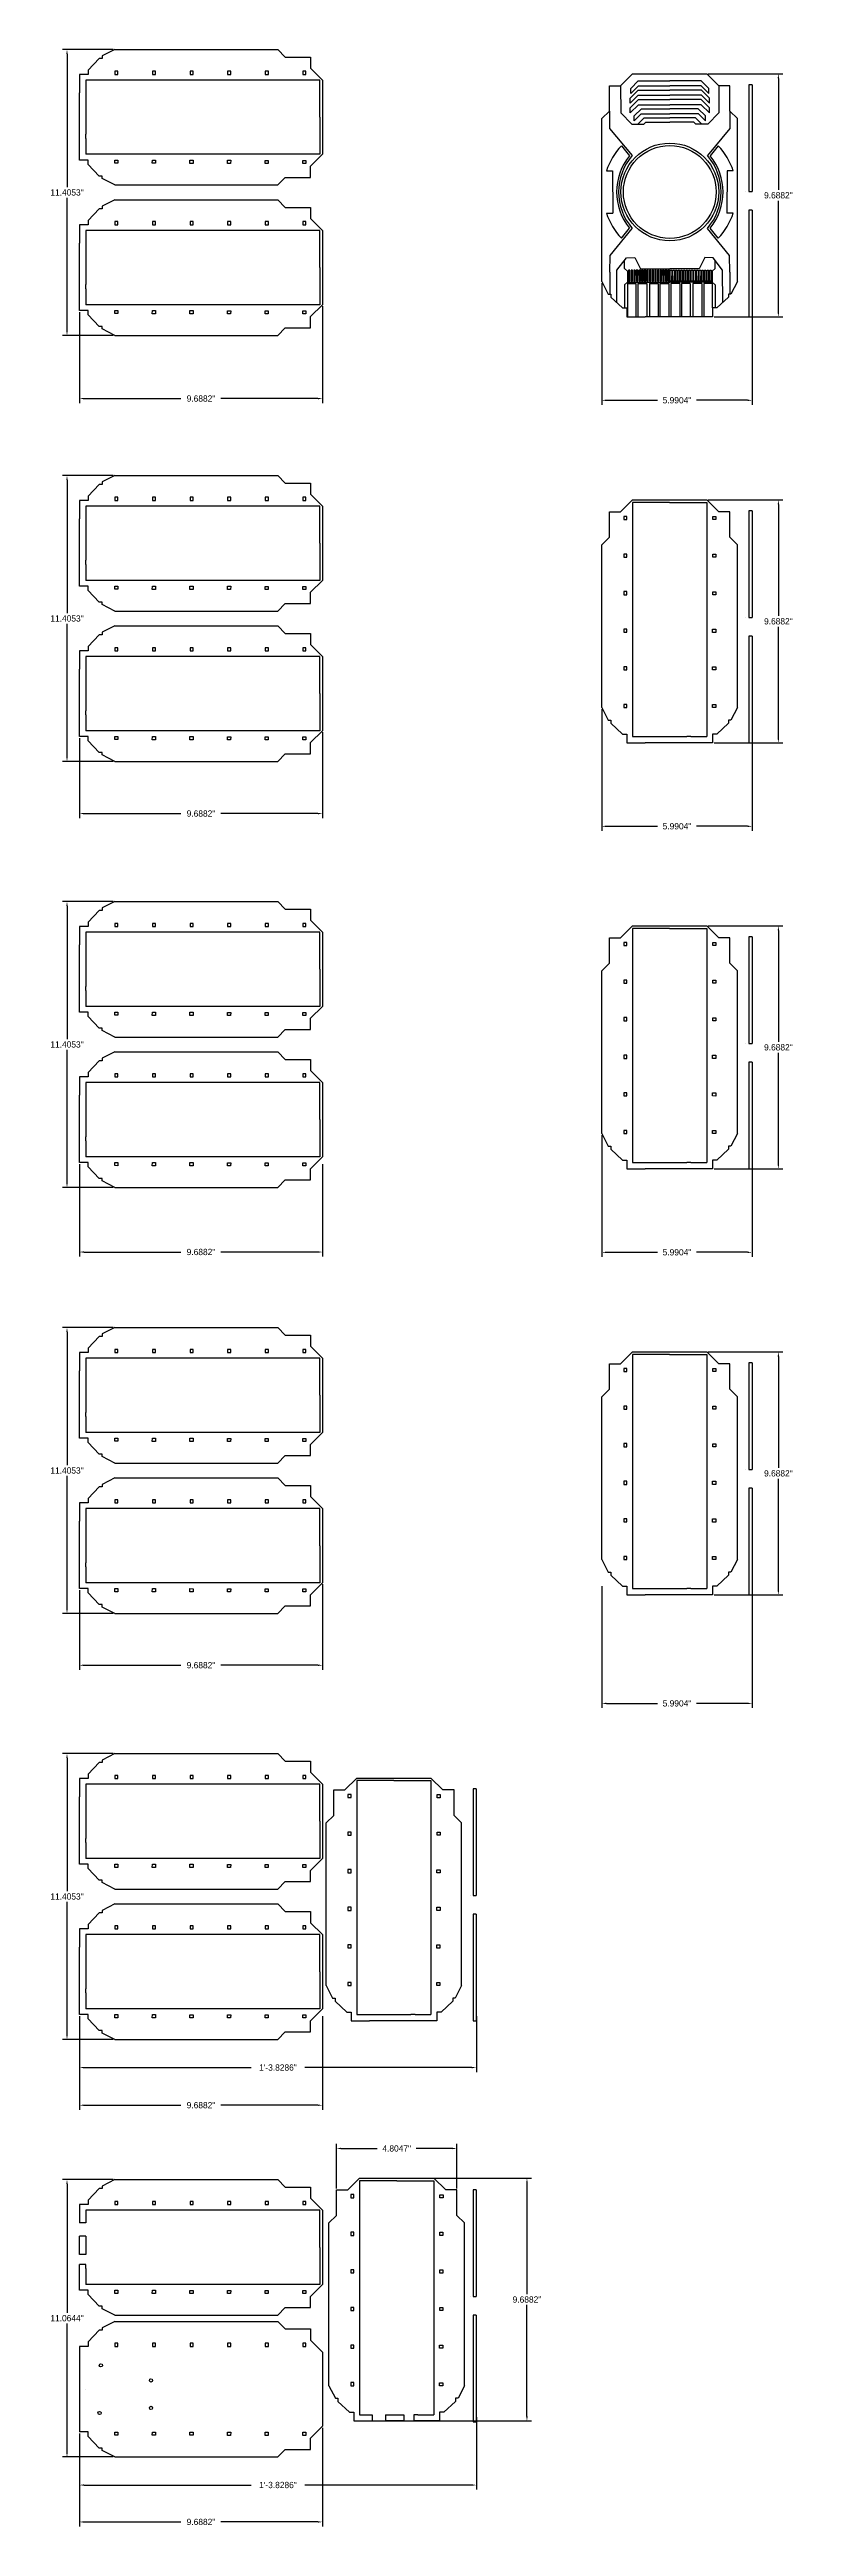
# Model space of a CAD drawing. Extents: x -1 to 46709, y -4 to 42275.
# Drawn here: x -1.4 to 28.2, y -4.4 to 94.4 of the extents above; entities outside this region: 1.
import ezdxf

# ---------------------------------------------------------------- set-up
doc = ezdxf.new("R2010")
doc.units = 0
doc.header["$MEASUREMENT"] = 0
doc.header["$XCLIPFRAME"] = 2
doc.layers.get('0').update_dxf_attribs({"linetype": 'CONTINUOUS'})
doc.layers.get('Defpoints').update_dxf_attribs({"linetype": 'CONTINUOUS'})
for name, color, linetype in [('CUT', 1, 'CONTINUOUS'), ('Dims', 210, 'CONTINUOUS'), ('SCORE', 5, 'CONTINUOUS')]:
    doc.layers.add(name, color=color, linetype=linetype)
doc.dimstyles.get("Standard").update_dxf_attribs({"dimtxt": 0.25, "dimasz": 0.18, "dimexe": 0.18, "dimexo": 0.0625, "dimgap": 0.09, "dimtad": 0, "dimtih": 1, "dimtoh": 1, "dimdec": 4, "dimzin": 0, "dimdsep": 46, "dimlunit": 3, "dimtxsty": 'Standard', "dimcen": 0.09, "dimadec": 0, "dimazin": 0, "dimtfac": 1, "dimtdec": 4, "dimtofl": 0, "dimtmove": 0, "dimatfit": 3, "dimfxl": 1, "dimtolj": 1, "dimtzin": 0, "dimarcsym": 0})
picture_1 = doc.add_image_def('image1.png', size_in_pixel=(1024, 1024))

msp = doc.modelspace()

# ---------------------------------------------------------------- blocks, each defined once
blk = doc.blocks.new('*U16')
at = {"linetype": 'Continuous'}
blk.add_lwpolyline([(1.058, 0), (1.183, 0), (1.183, 0.125), (1.058, 0.125)], close=True, dxfattribs=at)
blk = doc.blocks.new('*U17')
at = {"layer": 'CUT', "color": 0, "linetype": 'ByBlock', "lineweight": -2, "transparency": 16777216}
for p in [(0.098, 2.759), (1.598, 2.759), (3.098, 2.759), (4.598, 2.759), (6.098, 2.759), (7.598, 2.759)]:
    blk.add_blockref('*U16', p, dxfattribs=at)
blk = doc.blocks.new('*U18')
at = {"linetype": 'Continuous'}
blk.add_lwpolyline([(1.058, 0), (1.183, 0), (1.183, 0.125), (1.058, 0.125)], close=True, dxfattribs=at)
blk = doc.blocks.new('*U19')
at = {"layer": 'CUT', "color": 0, "linetype": 'ByBlock', "lineweight": -2, "transparency": 16777216}
for p in [(0.098, 2.759), (1.598, 2.759), (3.098, 2.759), (4.598, 2.759), (6.098, 2.759), (7.598, 2.759)]:
    blk.add_blockref('*U18', p, dxfattribs=at)
blk = doc.blocks.new('*U20')
at = {"linetype": 'Continuous'}
blk.add_lwpolyline([(1.058, 0), (1.183, 0), (1.183, 0.125), (1.058, 0.125)], close=True, dxfattribs=at)
blk = doc.blocks.new('*U21')
at = {"layer": 'CUT', "color": 0, "linetype": 'ByBlock', "lineweight": -2, "transparency": 16777216}
for p in [(0.098, 2.759), (1.598, 2.759), (3.098, 2.759), (4.598, 2.759), (6.098, 2.759), (7.598, 2.759)]:
    blk.add_blockref('*U20', p, dxfattribs=at)
blk = doc.blocks.new('*U22')
at = {"linetype": 'Continuous'}
blk.add_lwpolyline([(1.058, 0), (1.183, 0), (1.183, 0.125), (1.058, 0.125)], close=True, dxfattribs=at)
blk = doc.blocks.new('*U23')
at = {"layer": 'CUT', "color": 0, "linetype": 'ByBlock', "lineweight": -2, "transparency": 16777216}
for p in [(0.098, 2.759), (1.598, 2.759), (3.098, 2.759), (4.598, 2.759), (6.098, 2.759), (7.598, 2.759)]:
    blk.add_blockref('*U22', p, dxfattribs=at)
blk = doc.blocks.new('*U24')
at = {"linetype": 'Continuous'}
blk.add_lwpolyline([(1.058, 0), (1.183, 0), (1.183, 0.125), (1.058, 0.125)], close=True, dxfattribs=at)
blk = doc.blocks.new('*U25')
at = {"layer": 'CUT', "color": 0, "linetype": 'ByBlock', "lineweight": -2, "transparency": 16777216}
for p in [(0.098, 2.759), (1.598, 2.759), (3.098, 2.759), (4.598, 2.759), (6.098, 2.759), (7.598, 2.759)]:
    blk.add_blockref('*U24', p, dxfattribs=at)
blk = doc.blocks.new('*U26')
at = {"linetype": 'Continuous'}
blk.add_lwpolyline([(1.058, 0), (1.183, 0), (1.183, 0.125), (1.058, 0.125)], close=True, dxfattribs=at)
blk = doc.blocks.new('*U27')
at = {"layer": 'CUT', "color": 0, "linetype": 'ByBlock', "lineweight": -2, "transparency": 16777216}
for p in [(0.098, 2.759), (1.598, 2.759), (3.098, 2.759), (4.598, 2.759), (6.098, 2.759), (7.598, 2.759)]:
    blk.add_blockref('*U26', p, dxfattribs=at)
blk = doc.blocks.new('*U28')
at = {"linetype": 'Continuous'}
blk.add_lwpolyline([(1.058, 0), (1.183, 0), (1.183, 0.125), (1.058, 0.125)], close=True, dxfattribs=at)
blk = doc.blocks.new('*U29')
at = {"layer": 'CUT', "color": 0, "linetype": 'ByBlock', "lineweight": -2, "transparency": 16777216}
for p in [(0.098, 2.759), (1.598, 2.759), (3.098, 2.759), (4.598, 2.759), (6.098, 2.759), (7.598, 2.759)]:
    blk.add_blockref('*U28', p, dxfattribs=at)
blk = doc.blocks.new('*U30')
at = {"linetype": 'Continuous'}
blk.add_lwpolyline([(1.058, 0), (1.183, 0), (1.183, 0.125), (1.058, 0.125)], close=True, dxfattribs=at)
blk = doc.blocks.new('*U31')
at = {"layer": 'CUT', "color": 0, "linetype": 'ByBlock', "lineweight": -2, "transparency": 16777216}
for p in [(0.098, 2.759), (1.598, 2.759), (3.098, 2.759), (4.598, 2.759), (6.098, 2.759), (7.598, 2.759)]:
    blk.add_blockref('*U30', p, dxfattribs=at)
blk = doc.blocks.new('*U32')
at = {"linetype": 'Continuous'}
blk.add_lwpolyline([(1.058, 0), (1.183, 0), (1.183, 0.125), (1.058, 0.125)], close=True, dxfattribs=at)
blk = doc.blocks.new('*U33')
at = {"layer": 'CUT', "color": 0, "linetype": 'ByBlock', "lineweight": -2, "transparency": 16777216}
for p in [(0.098, 2.759), (1.598, 2.759), (3.098, 2.759), (4.598, 2.759), (6.098, 2.759), (7.598, 2.759)]:
    blk.add_blockref('*U32', p, dxfattribs=at)
blk = doc.blocks.new('*U34')
at = {"linetype": 'Continuous'}
blk.add_lwpolyline([(1.058, 0), (1.183, 0), (1.183, 0.125), (1.058, 0.125)], close=True, dxfattribs=at)
blk = doc.blocks.new('*U35')
at = {"layer": 'CUT', "color": 0, "linetype": 'ByBlock', "lineweight": -2, "transparency": 16777216}
for p in [(0.098, 2.759), (1.598, 2.759), (3.098, 2.759), (4.598, 2.759), (6.098, 2.759), (7.598, 2.759)]:
    blk.add_blockref('*U34', p, dxfattribs=at)
blk = doc.blocks.new('*U36')
at = {"linetype": 'Continuous'}
blk.add_lwpolyline([(1.058, 0), (1.183, 0), (1.183, 0.125), (1.058, 0.125)], close=True, dxfattribs=at)
blk = doc.blocks.new('*U37')
at = {"layer": 'CUT', "color": 0, "linetype": 'ByBlock', "lineweight": -2, "transparency": 16777216}
for p in [(0.098, 2.759), (1.598, 2.759), (3.098, 2.759), (4.598, 2.759), (6.098, 2.759), (7.598, 2.759)]:
    blk.add_blockref('*U36', p, dxfattribs=at)
blk = doc.blocks.new('*U38')
at = {"linetype": 'Continuous'}
blk.add_lwpolyline([(1.058, 0), (1.183, 0), (1.183, 0.125), (1.058, 0.125)], close=True, dxfattribs=at)
blk = doc.blocks.new('*U39')
at = {"layer": 'CUT', "color": 0, "linetype": 'ByBlock', "lineweight": -2, "transparency": 16777216}
for p in [(0.098, 2.759), (1.598, 2.759), (3.098, 2.759), (4.598, 2.759), (6.098, 2.759), (7.598, 2.759)]:
    blk.add_blockref('*U38', p, dxfattribs=at)
blk = doc.blocks.new('*U40')
at = {"linetype": 'Continuous'}
blk.add_lwpolyline([(1.058, 0), (1.183, 0), (1.183, 0.125), (1.058, 0.125)], close=True, dxfattribs=at)
blk = doc.blocks.new('*U41')
at = {"layer": 'CUT', "color": 0, "linetype": 'ByBlock', "lineweight": -2, "transparency": 16777216}
for p in [(0.098, 2.759), (1.598, 2.759), (3.098, 2.759), (4.598, 2.759), (6.098, 2.759), (7.598, 2.759)]:
    blk.add_blockref('*U40', p, dxfattribs=at)
blk = doc.blocks.new('*U42')
at = {"linetype": 'Continuous'}
blk.add_lwpolyline([(1.058, 0), (1.183, 0), (1.183, 0.125), (1.058, 0.125)], close=True, dxfattribs=at)
blk = doc.blocks.new('*U43')
at = {"layer": 'CUT', "color": 0, "linetype": 'ByBlock', "lineweight": -2, "transparency": 16777216}
for p in [(0.098, 2.759), (1.598, 2.759), (3.098, 2.759), (4.598, 2.759), (6.098, 2.759), (7.598, 2.759)]:
    blk.add_blockref('*U42', p, dxfattribs=at)
blk = doc.blocks.new('*U44')
at = {"linetype": 'Continuous'}
blk.add_lwpolyline([(1.058, 0), (1.183, 0), (1.183, 0.125), (1.058, 0.125)], close=True, dxfattribs=at)
blk = doc.blocks.new('*U45')
at = {"layer": 'CUT', "color": 0, "linetype": 'ByBlock', "lineweight": -2, "transparency": 16777216}
for p in [(0.098, 2.759), (1.598, 2.759), (3.098, 2.759), (4.598, 2.759), (6.098, 2.759), (7.598, 2.759)]:
    blk.add_blockref('*U44', p, dxfattribs=at)
blk = doc.blocks.new('*U46')
at = {"linetype": 'Continuous'}
blk.add_lwpolyline([(1.058, 0), (1.183, 0), (1.183, 0.125), (1.058, 0.125)], close=True, dxfattribs=at)
blk = doc.blocks.new('*U47')
at = {"layer": 'CUT', "color": 0, "linetype": 'ByBlock', "lineweight": -2, "transparency": 16777216}
for p in [(0.098, 2.759), (1.598, 2.759), (3.098, 2.759), (4.598, 2.759), (6.098, 2.759), (7.598, 2.759)]:
    blk.add_blockref('*U46', p, dxfattribs=at)
blk = doc.blocks.new('*U48')
at = {"linetype": 'Continuous'}
blk.add_lwpolyline([(1.058, 0), (1.183, 0), (1.183, 0.125), (1.058, 0.125)], close=True, dxfattribs=at)
blk = doc.blocks.new('*U49')
at = {"layer": 'CUT', "color": 0, "linetype": 'ByBlock', "lineweight": -2, "transparency": 16777216}
for p in [(0.098, 2.759), (1.598, 2.759), (3.098, 2.759), (4.598, 2.759), (6.098, 2.759), (7.598, 2.759)]:
    blk.add_blockref('*U48', p, dxfattribs=at)
blk = doc.blocks.new('*U50')
at = {"linetype": 'Continuous'}
blk.add_lwpolyline([(1.058, 0), (1.183, 0), (1.183, 0.125), (1.058, 0.125)], close=True, dxfattribs=at)
blk = doc.blocks.new('*U51')
at = {"layer": 'CUT', "color": 0, "linetype": 'ByBlock', "lineweight": -2, "transparency": 16777216}
for p in [(0.098, 2.759), (1.598, 2.759), (3.098, 2.759), (4.598, 2.759), (6.098, 2.759), (7.598, 2.759)]:
    blk.add_blockref('*U50', p, dxfattribs=at)
blk = doc.blocks.new('*U52')
at = {"linetype": 'Continuous'}
blk.add_lwpolyline([(1.058, 0), (1.183, 0), (1.183, 0.125), (1.058, 0.125)], close=True, dxfattribs=at)
blk = doc.blocks.new('*U53')
at = {"layer": 'CUT', "color": 0, "linetype": 'ByBlock', "lineweight": -2, "transparency": 16777216}
for p in [(0.098, 2.759), (1.598, 2.759), (3.098, 2.759), (4.598, 2.759), (6.098, 2.759), (7.598, 2.759)]:
    blk.add_blockref('*U52', p, dxfattribs=at)
blk = doc.blocks.new('*U54')
at = {"linetype": 'Continuous'}
blk.add_lwpolyline([(1.058, 0), (1.183, 0), (1.183, 0.125), (1.058, 0.125)], close=True, dxfattribs=at)
blk = doc.blocks.new('*U55')
at = {"layer": 'CUT', "color": 0, "linetype": 'ByBlock', "lineweight": -2, "transparency": 16777216}
for p in [(0.098, 2.759), (1.598, 2.759), (3.098, 2.759), (4.598, 2.759), (6.098, 2.759), (7.598, 2.759)]:
    blk.add_blockref('*U54', p, dxfattribs=at)
blk = doc.blocks.new('*U56')
at = {"linetype": 'Continuous'}
blk.add_lwpolyline([(1.058, 0), (1.183, 0), (1.183, 0.125), (1.058, 0.125)], close=True, dxfattribs=at)
blk = doc.blocks.new('*U57')
at = {"layer": 'CUT', "color": 0, "linetype": 'ByBlock', "lineweight": -2, "transparency": 16777216}
for p in [(0.098, 2.759), (1.598, 2.759), (3.098, 2.759), (4.598, 2.759), (6.098, 2.759), (7.598, 2.759)]:
    blk.add_blockref('*U56', p, dxfattribs=at)
blk = doc.blocks.new('*U58')
at = {"linetype": 'Continuous'}
blk.add_lwpolyline([(1.058, 0), (1.183, 0), (1.183, 0.125), (1.058, 0.125)], close=True, dxfattribs=at)
blk = doc.blocks.new('*U59')
at = {"layer": 'CUT', "color": 0, "linetype": 'ByBlock', "lineweight": -2, "transparency": 16777216}
for p in [(0.098, 2.759), (1.598, 2.759), (3.098, 2.759), (4.598, 2.759), (6.098, 2.759), (7.598, 2.759)]:
    blk.add_blockref('*U58', p, dxfattribs=at)
blk = doc.blocks.new('*U60')
at = {"linetype": 'Continuous'}
blk.add_lwpolyline([(1.058, 0), (1.183, 0), (1.183, 0.125), (1.058, 0.125)], close=True, dxfattribs=at)
blk = doc.blocks.new('*U61')
at = {"layer": 'CUT', "color": 0, "linetype": 'ByBlock', "lineweight": -2, "transparency": 16777216}
for p in [(0.098, 2.759), (1.598, 2.759), (3.098, 2.759), (4.598, 2.759), (6.098, 2.759), (7.598, 2.759)]:
    blk.add_blockref('*U60', p, dxfattribs=at)
blk = doc.blocks.new('*U62')
at = {"linetype": 'Continuous'}
blk.add_lwpolyline([(1.058, 0), (1.183, 0), (1.183, 0.125), (1.058, 0.125)], close=True, dxfattribs=at)
blk = doc.blocks.new('*U63')
at = {"layer": 'CUT', "color": 0, "linetype": 'ByBlock', "lineweight": -2, "transparency": 16777216}
for p in [(0.098, 2.759), (1.598, 2.759), (3.098, 2.759), (4.598, 2.759), (6.098, 2.759), (7.598, 2.759)]:
    blk.add_blockref('*U62', p, dxfattribs=at)
blk = doc.blocks.new('*U64')
at = {"linetype": 'Continuous'}
blk.add_lwpolyline([(1.058, 0), (1.183, 0), (1.183, 0.125), (1.058, 0.125)], close=True, dxfattribs=at)
blk = doc.blocks.new('*U65')
at = {"layer": 'CUT', "color": 0, "linetype": 'ByBlock', "lineweight": -2, "transparency": 16777216}
for p in [(0.098, 2.759), (1.598, 2.759), (3.098, 2.759), (4.598, 2.759), (6.098, 2.759), (7.598, 2.759)]:
    blk.add_blockref('*U64', p, dxfattribs=at)
blk = doc.blocks.new('*U66')
at = {"linetype": 'Continuous'}
blk.add_lwpolyline([(1.058, 0), (1.183, 0), (1.183, 0.125), (1.058, 0.125)], close=True, dxfattribs=at)
blk = doc.blocks.new('*U67')
at = {"layer": 'CUT', "color": 0, "linetype": 'ByBlock', "lineweight": -2, "transparency": 16777216}
for p in [(0.098, 2.759), (1.598, 2.759), (3.098, 2.759), (4.598, 2.759), (6.098, 2.759), (7.598, 2.759)]:
    blk.add_blockref('*U66', p, dxfattribs=at)
blk = doc.blocks.new('*U68')
at = {"linetype": 'Continuous'}
blk.add_lwpolyline([(1.058, 0), (1.183, 0), (1.183, 0.125), (1.058, 0.125)], close=True, dxfattribs=at)
blk = doc.blocks.new('*U69')
at = {"layer": 'CUT', "color": 0, "linetype": 'ByBlock', "lineweight": -2, "transparency": 16777216}
for p in [(0.098, 2.759), (1.598, 2.759), (3.098, 2.759), (4.598, 2.759), (6.098, 2.759), (7.598, 2.759)]:
    blk.add_blockref('*U68', p, dxfattribs=at)
blk = doc.blocks.new('*U70')
at = {"linetype": 'Continuous'}
blk.add_lwpolyline([(1.058, 0), (1.183, 0), (1.183, 0.125), (1.058, 0.125)], close=True, dxfattribs=at)
blk = doc.blocks.new('*U71')
at = {"layer": 'CUT', "color": 0, "linetype": 'ByBlock', "lineweight": -2, "transparency": 16777216}
for p in [(0.098, 2.759), (1.598, 2.759), (3.098, 2.759), (4.598, 2.759), (6.098, 2.759), (7.598, 2.759)]:
    blk.add_blockref('*U70', p, dxfattribs=at)
blk = doc.blocks.new('*U72')
at = {"linetype": 'Continuous'}
blk.add_lwpolyline([(1.058, 0), (1.183, 0), (1.183, 0.125), (1.058, 0.125)], close=True, dxfattribs=at)
blk = doc.blocks.new('*U73')
at = {"layer": 'CUT', "color": 0, "linetype": 'ByBlock', "lineweight": -2, "transparency": 16777216}
for p in [(0.098, 2.759), (1.598, 2.759), (3.098, 2.759), (4.598, 2.759), (6.098, 2.759), (7.598, 2.759)]:
    blk.add_blockref('*U72', p, dxfattribs=at)
blk = doc.blocks.new('*U74')
at = {"linetype": 'Continuous'}
blk.add_lwpolyline([(1.058, 0), (1.183, 0), (1.183, 0.125), (1.058, 0.125)], close=True, dxfattribs=at)
blk = doc.blocks.new('*U75')
at = {"layer": 'CUT', "color": 0, "linetype": 'ByBlock', "lineweight": -2, "transparency": 16777216}
for p in [(0.098, 2.759), (1.598, 2.759), (3.098, 2.759), (4.598, 2.759), (6.098, 2.759), (7.598, 2.759)]:
    blk.add_blockref('*U74', p, dxfattribs=at)
blk = doc.blocks.new('*U76')
at = {"linetype": 'Continuous'}
blk.add_lwpolyline([(1.058, 0), (1.183, 0), (1.183, 0.125), (1.058, 0.125)], close=True, dxfattribs=at)
blk = doc.blocks.new('*U77')
at = {"layer": 'CUT', "color": 0, "linetype": 'ByBlock', "lineweight": -2, "transparency": 16777216}
for p in [(0.098, 2.759), (1.598, 2.759), (3.098, 2.759), (4.598, 2.759), (6.098, 2.759), (7.598, 2.759)]:
    blk.add_blockref('*U76', p, dxfattribs=at)
blk = doc.blocks.new('*U78')
at = {"linetype": 'Continuous'}
blk.add_lwpolyline([(1.058, 0), (1.183, 0), (1.183, 0.125), (1.058, 0.125)], close=True, dxfattribs=at)
blk = doc.blocks.new('*U79')
at = {"layer": 'CUT', "color": 0, "linetype": 'ByBlock', "lineweight": -2, "transparency": 16777216}
for p in [(0.098, 2.759), (1.598, 2.759), (3.098, 2.759), (4.598, 2.759), (6.098, 2.759), (7.598, 2.759)]:
    blk.add_blockref('*U78', p, dxfattribs=at)
blk = doc.blocks.new('*U80')
at = {"linetype": 'Continuous'}
blk.add_lwpolyline([(1.058, 0), (1.183, 0), (1.183, 0.125), (1.058, 0.125)], close=True, dxfattribs=at)
blk = doc.blocks.new('*U81')
at = {"layer": 'CUT', "color": 0, "linetype": 'ByBlock', "lineweight": -2, "transparency": 16777216}
for p in [(0.098, 2.759), (1.598, 2.759), (3.098, 2.759), (4.598, 2.759), (6.098, 2.759), (7.598, 2.759)]:
    blk.add_blockref('*U80', p, dxfattribs=at)
blk = doc.blocks.new('*U82')
at = {"linetype": 'Continuous'}
blk.add_lwpolyline([(1.058, 0), (1.183, 0), (1.183, 0.125), (1.058, 0.125)], close=True, dxfattribs=at)
blk = doc.blocks.new('*U83')
at = {"layer": 'CUT', "color": 0, "linetype": 'ByBlock', "lineweight": -2, "transparency": 16777216}
for p in [(0.098, 2.759), (1.598, 2.759), (3.098, 2.759), (4.598, 2.759), (6.098, 2.759), (7.598, 2.759)]:
    blk.add_blockref('*U82', p, dxfattribs=at)
blk = doc.blocks.new('*U84')
at = {"linetype": 'Continuous'}
for p, q in [((0.03653, 0.47489), (0.03934, 0.03934)), ((0.09554, 0.47489), (0.03653, 0.47489)), ((0.03934, 0.03934), (0.09554, 0.03934)), ((0.09554, 0.03934), (0.09554, 0.47489))]:
    blk.add_line(p, q, dxfattribs=at)
blk = doc.blocks.new('*U85')
at = {"layer": 'SCORE', "color": 0, "linetype": 'ByBlock', "lineweight": -2, "transparency": 16777216, "rotation": 90.00000000000001}
for p in [(42.956, 57.553), (42.956, 57.448), (42.956, 57.343), (42.956, 57.238), (42.956, 57.133), (42.956, 57.028), (42.956, 56.923), (42.956, 56.817), (42.956, 56.712), (42.956, 56.607), (42.956, 56.502), (42.956, 56.397), (42.956, 56.292), (42.956, 56.187), (42.956, 56.082), (42.956, 55.977)]:
    blk.add_blockref('*U84', p, dxfattribs=at)
blk = doc.blocks.new('*U86')
at = {"linetype": 'Continuous'}
for p, q in [((0.03653, 0.47489), (0.03934, 0.03934)), ((0.09554, 0.47489), (0.03653, 0.47489)), ((0.03934, 0.03934), (0.09554, 0.03934)), ((0.09554, 0.03934), (0.09554, 0.47489))]:
    blk.add_line(p, q, dxfattribs=at)
blk = doc.blocks.new('*U87')
at = {"layer": 'SCORE', "color": 0, "linetype": 'ByBlock', "lineweight": -2, "transparency": 16777216}
for p in [(10.59089, 2.85777), (10.695984, 2.85777), (10.801078, 2.85777), (10.906172, 2.85777), (11.011266, 2.85777), (11.11636, 2.85777), (11.221454, 2.85777), (11.326548, 2.85777), (11.431642, 2.85777), (11.536736, 2.85777), (11.64183, 2.85777), (11.746924, 2.85777), (11.852018, 2.85777), (11.957112, 2.85777), (12.062206, 2.85777), (12.1673, 2.85777)]:
    blk.add_blockref('*U86', p, dxfattribs=at)
blk = doc.blocks.new('*D88')
at = {"layer": 'Defpoints', "color": 0, "linetype": 'Continuous', "transparency": 16777216}
for p in [(1.156, 9.412), (-0.751, -1.653), (1.156, -1.653)]:
    blk.add_point(p, dxfattribs=at)
at = {"layer": 'Dims', "color": 0, "linetype": 'Continuous', "lineweight": -2, "transparency": 16777216}
for p, q in [((1.094, 9.412), (-0.931, 9.412)), ((-0.751, 9.232), (-0.751, 4.095)), ((-0.751, -1.473), (-0.751, 3.665)), ((1.094, -1.653), (-0.931, -1.653))]:
    blk.add_line(p, q, dxfattribs=at)
at = {"layer": 'Dims', "color": 0, "linetype": 'Continuous', "transparency": 16777216}
for points in [[(-0.781, 9.232), (-0.721, 9.232), (-0.751, 9.412)], [(-0.781, -1.473), (-0.721, -1.473), (-0.751, -1.653)]]:
    blk.add_solid(points, dxfattribs=at)
at = {"layer": 'Dims', "color": 0, "linetype": 'Continuous', "transparency": 16777216, "insert": (-0.751, 3.88), "char_height": 0.25, "attachment_point": 5}
blk.add_mtext('\\A1;11.0644"', dxfattribs=at)
blk = doc.blocks.new('*D89')
at = {"layer": 'Defpoints', "color": 0, "linetype": 'Continuous', "transparency": 16777216}
for p in [(15.579, 0), (-0.25, -0.659), (15.579, -2.776)]:
    blk.add_point(p, dxfattribs=at)
at = {"layer": 'Dims', "color": 0, "linetype": 'Continuous', "lineweight": -2, "transparency": 16777216}
for p, q in [((-0.25, -0.722), (-0.25, -2.956)), ((15.579, -0.062), (15.579, -2.956)), ((-0.07, -2.776), (6.595, -2.776)), ((15.399, -2.776), (8.733, -2.776))]:
    blk.add_line(p, q, dxfattribs=at)
at = {"layer": 'Dims', "color": 0, "linetype": 'Continuous', "transparency": 16777216}
for points in [[(-0.07, -2.746), (-0.07, -2.806), (-0.25, -2.776)], [(15.399, -2.746), (15.399, -2.806), (15.579, -2.776)]]:
    blk.add_solid(points, dxfattribs=at)
at = {"layer": 'Dims', "color": 0, "linetype": 'Continuous', "transparency": 16777216, "insert": (7.664, -2.776), "char_height": 0.25, "attachment_point": 5}
blk.add_mtext('\\A1;1\'-3.8286"', dxfattribs=at)
blk = doc.blocks.new('*D90')
at = {"layer": 'Defpoints', "color": 0, "linetype": 'Continuous', "transparency": 16777216}
for p in [(1.156, 26.412), (-0.751, 15.007), (1.156, 15.007)]:
    blk.add_point(p, dxfattribs=at)
at = {"layer": 'Dims', "color": 0, "linetype": 'Continuous', "lineweight": -2, "transparency": 16777216}
for p, q in [((1.094, 26.412), (-0.931, 26.412)), ((-0.751, 26.232), (-0.751, 20.924)), ((-0.751, 15.187), (-0.751, 20.494)), ((1.094, 15.007), (-0.931, 15.007))]:
    blk.add_line(p, q, dxfattribs=at)
at = {"layer": 'Dims', "color": 0, "linetype": 'Continuous', "transparency": 16777216}
for points in [[(-0.781, 26.232), (-0.721, 26.232), (-0.751, 26.412)], [(-0.781, 15.187), (-0.721, 15.187), (-0.751, 15.007)]]:
    blk.add_solid(points, dxfattribs=at)
at = {"layer": 'Dims', "color": 0, "linetype": 'Continuous', "transparency": 16777216, "insert": (-0.751, 20.709), "char_height": 0.25, "attachment_point": 5}
blk.add_mtext('\\A1;11.4053"', dxfattribs=at)
blk = doc.blocks.new('*D91')
at = {"layer": 'Defpoints', "color": 0, "linetype": 'Continuous', "transparency": 16777216}
for p in [(-0.25, 16), (15.579, 16), (15.579, 13.883)]:
    blk.add_point(p, dxfattribs=at)
at = {"layer": 'Dims', "color": 0, "linetype": 'Continuous', "lineweight": -2, "transparency": 16777216}
for p, q in [((-0.25, 15.938), (-0.25, 13.703)), ((15.579, 15.938), (15.579, 13.703)), ((-0.07, 13.883), (6.595, 13.883)), ((15.399, 13.883), (8.733, 13.883))]:
    blk.add_line(p, q, dxfattribs=at)
at = {"layer": 'Dims', "color": 0, "linetype": 'Continuous', "transparency": 16777216}
for points in [[(-0.07, 13.913), (-0.07, 13.853), (-0.25, 13.883)], [(15.399, 13.913), (15.399, 13.853), (15.579, 13.883)]]:
    blk.add_solid(points, dxfattribs=at)
at = {"layer": 'Dims', "color": 0, "linetype": 'Continuous', "transparency": 16777216, "insert": (7.664, 13.883), "char_height": 0.25, "attachment_point": 5}
blk.add_mtext('\\A1;1\'-3.8286"', dxfattribs=at)
blk = doc.blocks.new('*D92')
at = {"layer": 'Defpoints', "color": 0, "linetype": 'Continuous', "transparency": 16777216}
for p in [(1.156, 43.412), (-0.751, 32.007), (1.156, 32.007)]:
    blk.add_point(p, dxfattribs=at)
at = {"layer": 'Dims', "color": 0, "linetype": 'Continuous', "lineweight": -2, "transparency": 16777216}
for p, q in [((1.094, 43.412), (-0.931, 43.412)), ((-0.751, 43.232), (-0.751, 37.924)), ((-0.751, 32.187), (-0.751, 37.494)), ((1.094, 32.007), (-0.931, 32.007))]:
    blk.add_line(p, q, dxfattribs=at)
at = {"layer": 'Dims', "color": 0, "linetype": 'Continuous', "transparency": 16777216}
for points in [[(-0.781, 43.232), (-0.721, 43.232), (-0.751, 43.412)], [(-0.781, 32.187), (-0.721, 32.187), (-0.751, 32.007)]]:
    blk.add_solid(points, dxfattribs=at)
at = {"layer": 'Dims', "color": 0, "linetype": 'Continuous', "transparency": 16777216, "insert": (-0.751, 37.709), "char_height": 0.25, "attachment_point": 5}
blk.add_mtext('\\A1;11.4053"', dxfattribs=at)
blk = doc.blocks.new('*D93')
at = {"layer": 'Defpoints', "color": 0, "linetype": 'Continuous', "transparency": 16777216}
for p in [(1.156, 60.412), (-0.751, 49.007), (1.156, 49.007)]:
    blk.add_point(p, dxfattribs=at)
at = {"layer": 'Dims', "color": 0, "linetype": 'Continuous', "lineweight": -2, "transparency": 16777216}
for p, q in [((1.094, 60.412), (-0.931, 60.412)), ((-0.751, 60.232), (-0.751, 54.924)), ((-0.751, 49.187), (-0.751, 54.494)), ((1.094, 49.007), (-0.931, 49.007))]:
    blk.add_line(p, q, dxfattribs=at)
at = {"layer": 'Dims', "color": 0, "linetype": 'Continuous', "transparency": 16777216}
for points in [[(-0.781, 60.232), (-0.721, 60.232), (-0.751, 60.412)], [(-0.781, 49.187), (-0.721, 49.187), (-0.751, 49.007)]]:
    blk.add_solid(points, dxfattribs=at)
at = {"layer": 'Dims', "color": 0, "linetype": 'Continuous', "transparency": 16777216, "insert": (-0.751, 54.709), "char_height": 0.25, "attachment_point": 5}
blk.add_mtext('\\A1;11.4053"', dxfattribs=at)
blk = doc.blocks.new('*D94')
at = {"layer": 'Defpoints', "color": 0, "linetype": 'Continuous', "transparency": 16777216}
for p in [(1.156, 77.412), (-0.751, 66.007), (1.156, 66.007)]:
    blk.add_point(p, dxfattribs=at)
at = {"layer": 'Dims', "color": 0, "linetype": 'Continuous', "lineweight": -2, "transparency": 16777216}
for p, q in [((1.094, 77.412), (-0.931, 77.412)), ((-0.751, 77.232), (-0.751, 71.924)), ((-0.751, 66.187), (-0.751, 71.494)), ((1.094, 66.007), (-0.931, 66.007))]:
    blk.add_line(p, q, dxfattribs=at)
at = {"layer": 'Dims', "color": 0, "linetype": 'Continuous', "transparency": 16777216}
for points in [[(-0.781, 77.232), (-0.721, 77.232), (-0.751, 77.412)], [(-0.781, 66.187), (-0.721, 66.187), (-0.751, 66.007)]]:
    blk.add_solid(points, dxfattribs=at)
at = {"layer": 'Dims', "color": 0, "linetype": 'Continuous', "transparency": 16777216, "insert": (-0.751, 71.709), "char_height": 0.25, "attachment_point": 5}
blk.add_mtext('\\A1;11.4053"', dxfattribs=at)
blk = doc.blocks.new('*D95')
at = {"layer": 'Defpoints', "color": 0, "linetype": 'Continuous', "transparency": 16777216}
for p in [(1.156, 94.412), (-0.751, 83.007), (1.156, 83.007)]:
    blk.add_point(p, dxfattribs=at)
at = {"layer": 'Dims', "color": 0, "linetype": 'Continuous', "lineweight": -2, "transparency": 16777216}
for p, q in [((1.094, 94.412), (-0.931, 94.412)), ((-0.751, 94.232), (-0.751, 88.924)), ((-0.751, 83.187), (-0.751, 88.494)), ((1.094, 83.007), (-0.931, 83.007))]:
    blk.add_line(p, q, dxfattribs=at)
at = {"layer": 'Dims', "color": 0, "linetype": 'Continuous', "transparency": 16777216}
for points in [[(-0.781, 94.232), (-0.721, 94.232), (-0.751, 94.412)], [(-0.781, 83.187), (-0.721, 83.187), (-0.751, 83.007)]]:
    blk.add_solid(points, dxfattribs=at)
at = {"layer": 'Dims', "color": 0, "linetype": 'Continuous', "transparency": 16777216, "insert": (-0.751, 88.709), "char_height": 0.25, "attachment_point": 5}
blk.add_mtext('\\A1;11.4053"', dxfattribs=at)
blk = doc.blocks.new('*D101')
at = {"layer": 'Defpoints', "color": 0, "linetype": 'Continuous', "transparency": 16777216}
for p in [(-0.25, -0.659), (9.438, -0.429), (9.438, -4.249)]:
    blk.add_point(p, dxfattribs=at)
at = {"layer": 'Dims', "color": 0, "linetype": 'Continuous', "lineweight": -2, "transparency": 16777216}
for p, q in [((-0.25, -0.722), (-0.25, -4.429)), ((9.438, -0.492), (9.438, -4.429)), ((-0.07, -4.249), (3.796, -4.249)), ((9.258, -4.249), (5.392, -4.249))]:
    blk.add_line(p, q, dxfattribs=at)
at = {"layer": 'Dims', "color": 0, "linetype": 'Continuous', "transparency": 16777216}
for points in [[(-0.07, -4.219), (-0.07, -4.279), (-0.25, -4.249)], [(9.258, -4.219), (9.258, -4.279), (9.438, -4.249)]]:
    blk.add_solid(points, dxfattribs=at)
at = {"layer": 'Dims', "color": 0, "linetype": 'Continuous', "transparency": 16777216, "insert": (4.594, -4.249), "char_height": 0.25, "attachment_point": 5}
blk.add_mtext('\\A1;9.6882"', dxfattribs=at)
blk = doc.blocks.new('*D102')
at = {"layer": 'Defpoints', "color": 0, "linetype": 'Continuous', "transparency": 16777216}
for p in [(-0.25, 16), (9.438, 16), (9.438, 12.381)]:
    blk.add_point(p, dxfattribs=at)
at = {"layer": 'Dims', "color": 0, "linetype": 'Continuous', "lineweight": -2, "transparency": 16777216}
for p, q in [((-0.25, 15.938), (-0.25, 12.201)), ((9.438, 15.938), (9.438, 12.201)), ((-0.07, 12.381), (3.796, 12.381)), ((9.258, 12.381), (5.392, 12.381))]:
    blk.add_line(p, q, dxfattribs=at)
at = {"layer": 'Dims', "color": 0, "linetype": 'Continuous', "transparency": 16777216}
for points in [[(-0.07, 12.411), (-0.07, 12.351), (-0.25, 12.381)], [(9.258, 12.411), (9.258, 12.351), (9.438, 12.381)]]:
    blk.add_solid(points, dxfattribs=at)
at = {"layer": 'Dims', "color": 0, "linetype": 'Continuous', "transparency": 16777216, "insert": (4.594, 12.381), "char_height": 0.25, "attachment_point": 5}
blk.add_mtext('\\A1;9.6882"', dxfattribs=at)
blk = doc.blocks.new('*D103')
at = {"layer": 'Defpoints', "color": 0, "linetype": 'Continuous', "transparency": 16777216}
for p in [(-0.25, 33), (9.438, 33.23), (9.438, 29.938)]:
    blk.add_point(p, dxfattribs=at)
at = {"layer": 'Dims', "color": 0, "linetype": 'Continuous', "lineweight": -2, "transparency": 16777216}
for p, q in [((-0.25, 32.938), (-0.25, 29.758)), ((9.438, 33.168), (9.438, 29.758)), ((-0.07, 29.938), (3.796, 29.938)), ((9.258, 29.938), (5.392, 29.938))]:
    blk.add_line(p, q, dxfattribs=at)
at = {"layer": 'Dims', "color": 0, "linetype": 'Continuous', "transparency": 16777216}
for points in [[(-0.07, 29.968), (-0.07, 29.908), (-0.25, 29.938)], [(9.258, 29.968), (9.258, 29.908), (9.438, 29.938)]]:
    blk.add_solid(points, dxfattribs=at)
at = {"layer": 'Dims', "color": 0, "linetype": 'Continuous', "transparency": 16777216, "insert": (4.594, 29.938), "char_height": 0.25, "attachment_point": 5}
blk.add_mtext('\\A1;9.6882"', dxfattribs=at)
blk = doc.blocks.new('*D104')
at = {"layer": 'Defpoints', "color": 0, "linetype": 'Continuous', "transparency": 16777216}
for p in [(-0.25, 50), (9.438, 50), (9.438, 46.427)]:
    blk.add_point(p, dxfattribs=at)
at = {"layer": 'Dims', "color": 0, "linetype": 'Continuous', "lineweight": -2, "transparency": 16777216}
for p, q in [((-0.25, 49.938), (-0.25, 46.247)), ((9.438, 49.938), (9.438, 46.247)), ((-0.07, 46.427), (3.796, 46.427)), ((9.258, 46.427), (5.392, 46.427))]:
    blk.add_line(p, q, dxfattribs=at)
at = {"layer": 'Dims', "color": 0, "linetype": 'Continuous', "transparency": 16777216}
for points in [[(-0.07, 46.457), (-0.07, 46.397), (-0.25, 46.427)], [(9.258, 46.457), (9.258, 46.397), (9.438, 46.427)]]:
    blk.add_solid(points, dxfattribs=at)
at = {"layer": 'Dims', "color": 0, "linetype": 'Continuous', "transparency": 16777216, "insert": (4.594, 46.427), "char_height": 0.25, "attachment_point": 5}
blk.add_mtext('\\A1;9.6882"', dxfattribs=at)
blk = doc.blocks.new('*D105')
at = {"layer": 'Defpoints', "color": 0, "linetype": 'Continuous', "transparency": 16777216}
for p in [(9.438, 67.23), (-0.25, 67), (9.438, 63.923)]:
    blk.add_point(p, dxfattribs=at)
at = {"layer": 'Dims', "color": 0, "linetype": 'Continuous', "lineweight": -2, "transparency": 16777216}
for p, q in [((-0.25, 66.938), (-0.25, 63.743)), ((9.438, 67.168), (9.438, 63.743)), ((-0.07, 63.923), (3.796, 63.923)), ((9.258, 63.923), (5.392, 63.923))]:
    blk.add_line(p, q, dxfattribs=at)
at = {"layer": 'Dims', "color": 0, "linetype": 'Continuous', "transparency": 16777216}
for points in [[(-0.07, 63.953), (-0.07, 63.893), (-0.25, 63.923)], [(9.258, 63.953), (9.258, 63.893), (9.438, 63.923)]]:
    blk.add_solid(points, dxfattribs=at)
at = {"layer": 'Dims', "color": 0, "linetype": 'Continuous', "transparency": 16777216, "insert": (4.594, 63.923), "char_height": 0.25, "attachment_point": 5}
blk.add_mtext('\\A1;9.6882"', dxfattribs=at)
blk = doc.blocks.new('*D106')
at = {"layer": 'Defpoints', "color": 0, "linetype": 'Continuous', "transparency": 16777216}
for p in [(9.438, 84.23), (-0.25, 84), (9.438, 80.483)]:
    blk.add_point(p, dxfattribs=at)
at = {"layer": 'Dims', "color": 0, "linetype": 'Continuous', "lineweight": -2, "transparency": 16777216}
for p, q in [((9.438, 84.168), (9.438, 80.303)), ((-0.25, 83.938), (-0.25, 80.303)), ((-0.07, 80.483), (3.796, 80.483)), ((9.258, 80.483), (5.392, 80.483))]:
    blk.add_line(p, q, dxfattribs=at)
at = {"layer": 'Dims', "color": 0, "linetype": 'Continuous', "transparency": 16777216}
for points in [[(-0.07, 80.513), (-0.07, 80.453), (-0.25, 80.483)], [(9.258, 80.513), (9.258, 80.453), (9.438, 80.483)]]:
    blk.add_solid(points, dxfattribs=at)
at = {"layer": 'Dims', "color": 0, "linetype": 'Continuous', "transparency": 16777216, "insert": (4.594, 80.483), "char_height": 0.25, "attachment_point": 5}
blk.add_mtext('\\A1;9.6882"', dxfattribs=at)
blk = doc.blocks.new('*D107')
at = {"layer": 'Defpoints', "color": 0, "linetype": 'Continuous', "transparency": 16777216}
for p in [(20.588, 85.156), (26.579, 85.156), (26.579, 80.415)]:
    blk.add_point(p, dxfattribs=at)
at = {"layer": 'Dims', "color": 0, "linetype": 'Continuous', "lineweight": -2, "transparency": 16777216}
for p, q in [((20.588, 85.094), (20.588, 80.235)), ((26.579, 85.094), (26.579, 80.235)), ((20.768, 80.415), (22.806, 80.415)), ((26.399, 80.415), (24.361, 80.415))]:
    blk.add_line(p, q, dxfattribs=at)
at = {"layer": 'Dims', "color": 0, "linetype": 'Continuous', "transparency": 16777216}
for points in [[(20.768, 80.445), (20.768, 80.385), (20.588, 80.415)], [(26.399, 80.445), (26.399, 80.385), (26.579, 80.415)]]:
    blk.add_solid(points, dxfattribs=at)
at = {"layer": 'Dims', "color": 0, "linetype": 'Continuous', "transparency": 16777216, "insert": (23.583, 80.415), "char_height": 0.25, "attachment_point": 5}
blk.add_mtext('\\A1;5.9904"', dxfattribs=at)
blk = doc.blocks.new('*D108')
at = {"layer": 'Defpoints', "color": 0, "linetype": 'Continuous', "transparency": 16777216}
for p in [(20.588, 68.156), (26.579, 68.156), (26.579, 63.415)]:
    blk.add_point(p, dxfattribs=at)
at = {"layer": 'Dims', "color": 0, "linetype": 'Continuous', "lineweight": -2, "transparency": 16777216}
for p, q in [((20.588, 68.094), (20.588, 63.235)), ((26.579, 68.094), (26.579, 63.235)), ((20.768, 63.415), (22.806, 63.415)), ((26.399, 63.415), (24.361, 63.415))]:
    blk.add_line(p, q, dxfattribs=at)
at = {"layer": 'Dims', "color": 0, "linetype": 'Continuous', "transparency": 16777216}
for points in [[(20.768, 63.445), (20.768, 63.385), (20.588, 63.415)], [(26.399, 63.445), (26.399, 63.385), (26.579, 63.415)]]:
    blk.add_solid(points, dxfattribs=at)
at = {"layer": 'Dims', "color": 0, "linetype": 'Continuous', "transparency": 16777216, "insert": (23.583, 63.415), "char_height": 0.25, "attachment_point": 5}
blk.add_mtext('\\A1;5.9904"', dxfattribs=at)
blk = doc.blocks.new('*D109')
at = {"layer": 'Defpoints', "color": 0, "linetype": 'Continuous', "transparency": 16777216}
for p in [(20.588, 51.156), (26.579, 51.156), (26.579, 46.415)]:
    blk.add_point(p, dxfattribs=at)
at = {"layer": 'Dims', "color": 0, "linetype": 'Continuous', "lineweight": -2, "transparency": 16777216}
for p, q in [((20.588, 51.094), (20.588, 46.235)), ((26.579, 51.094), (26.579, 46.235)), ((20.768, 46.415), (22.806, 46.415)), ((26.399, 46.415), (24.361, 46.415))]:
    blk.add_line(p, q, dxfattribs=at)
at = {"layer": 'Dims', "color": 0, "linetype": 'Continuous', "transparency": 16777216}
for points in [[(20.768, 46.445), (20.768, 46.385), (20.588, 46.415)], [(26.399, 46.445), (26.399, 46.385), (26.579, 46.415)]]:
    blk.add_solid(points, dxfattribs=at)
at = {"layer": 'Dims', "color": 0, "linetype": 'Continuous', "transparency": 16777216, "insert": (23.583, 46.415), "char_height": 0.25, "attachment_point": 5}
blk.add_mtext('\\A1;5.9904"', dxfattribs=at)
blk = doc.blocks.new('*D110')
at = {"layer": 'Defpoints', "color": 0, "linetype": 'Continuous', "transparency": 16777216}
for p in [(20.588, 33.156), (26.579, 33.156), (26.579, 28.415)]:
    blk.add_point(p, dxfattribs=at)
at = {"layer": 'Dims', "color": 0, "linetype": 'Continuous', "lineweight": -2, "transparency": 16777216}
for p, q in [((20.588, 33.094), (20.588, 28.235)), ((26.579, 33.094), (26.579, 28.235)), ((20.768, 28.415), (22.806, 28.415)), ((26.399, 28.415), (24.361, 28.415))]:
    blk.add_line(p, q, dxfattribs=at)
at = {"layer": 'Dims', "color": 0, "linetype": 'Continuous', "transparency": 16777216}
for points in [[(20.768, 28.445), (20.768, 28.385), (20.588, 28.415)], [(26.399, 28.445), (26.399, 28.385), (26.579, 28.415)]]:
    blk.add_solid(points, dxfattribs=at)
at = {"layer": 'Dims', "color": 0, "linetype": 'Continuous', "transparency": 16777216, "insert": (23.583, 28.415), "char_height": 0.25, "attachment_point": 5}
blk.add_mtext('\\A1;5.9904"', dxfattribs=at)
blk = doc.blocks.new('*D111')
at = {"layer": 'Defpoints', "color": 0, "linetype": 'Continuous', "transparency": 16777216}
for p in [(24.77, 93.438), (25, 83.75), (27.628, 83.75)]:
    blk.add_point(p, dxfattribs=at)
at = {"layer": 'Dims', "color": 0, "linetype": 'Continuous', "lineweight": -2, "transparency": 16777216}
for p, q in [((24.832, 93.438), (27.808, 93.438)), ((27.628, 93.258), (27.628, 88.809)), ((27.628, 83.93), (27.628, 88.379)), ((25.063, 83.75), (27.808, 83.75))]:
    blk.add_line(p, q, dxfattribs=at)
at = {"layer": 'Dims', "color": 0, "linetype": 'Continuous', "transparency": 16777216}
for points in [[(27.598, 93.258), (27.658, 93.258), (27.628, 93.438)], [(27.598, 83.93), (27.658, 83.93), (27.628, 83.75)]]:
    blk.add_solid(points, dxfattribs=at)
at = {"layer": 'Dims', "color": 0, "linetype": 'Continuous', "transparency": 16777216, "insert": (27.628, 88.594), "char_height": 0.25, "attachment_point": 5}
blk.add_mtext('\\A1;9.6882"', dxfattribs=at)
blk = doc.blocks.new('*D112')
at = {"layer": 'Defpoints', "color": 0, "linetype": 'Continuous', "transparency": 16777216}
for p in [(24.77, 76.438), (25, 66.75), (27.628, 66.75)]:
    blk.add_point(p, dxfattribs=at)
at = {"layer": 'Dims', "color": 0, "linetype": 'Continuous', "lineweight": -2, "transparency": 16777216}
for p, q in [((24.832, 76.438), (27.808, 76.438)), ((27.628, 76.258), (27.628, 71.809)), ((27.628, 66.93), (27.628, 71.379)), ((25.063, 66.75), (27.808, 66.75))]:
    blk.add_line(p, q, dxfattribs=at)
at = {"layer": 'Dims', "color": 0, "linetype": 'Continuous', "transparency": 16777216}
for points in [[(27.598, 76.258), (27.658, 76.258), (27.628, 76.438)], [(27.598, 66.93), (27.658, 66.93), (27.628, 66.75)]]:
    blk.add_solid(points, dxfattribs=at)
at = {"layer": 'Dims', "color": 0, "linetype": 'Continuous', "transparency": 16777216, "insert": (27.628, 71.594), "char_height": 0.25, "attachment_point": 5}
blk.add_mtext('\\A1;9.6882"', dxfattribs=at)
blk = doc.blocks.new('*D113')
at = {"layer": 'Defpoints', "color": 0, "linetype": 'Continuous', "transparency": 16777216}
for p in [(24.77, 59.438), (25, 49.75), (27.628, 49.75)]:
    blk.add_point(p, dxfattribs=at)
at = {"layer": 'Dims', "color": 0, "linetype": 'Continuous', "lineweight": -2, "transparency": 16777216}
for p, q in [((24.832, 59.438), (27.808, 59.438)), ((27.628, 59.258), (27.628, 54.809)), ((27.628, 49.93), (27.628, 54.379)), ((25.063, 49.75), (27.808, 49.75))]:
    blk.add_line(p, q, dxfattribs=at)
at = {"layer": 'Dims', "color": 0, "linetype": 'Continuous', "transparency": 16777216}
for points in [[(27.598, 59.258), (27.658, 59.258), (27.628, 59.438)], [(27.598, 49.93), (27.658, 49.93), (27.628, 49.75)]]:
    blk.add_solid(points, dxfattribs=at)
at = {"layer": 'Dims', "color": 0, "linetype": 'Continuous', "transparency": 16777216, "insert": (27.628, 54.594), "char_height": 0.25, "attachment_point": 5}
blk.add_mtext('\\A1;9.6882"', dxfattribs=at)
blk = doc.blocks.new('*D114')
at = {"layer": 'Defpoints', "color": 0, "linetype": 'Continuous', "transparency": 16777216}
for p in [(24.77, 42.438), (25, 32.75), (27.628, 32.75)]:
    blk.add_point(p, dxfattribs=at)
at = {"layer": 'Dims', "color": 0, "linetype": 'Continuous', "lineweight": -2, "transparency": 16777216}
for p, q in [((24.832, 42.438), (27.808, 42.438)), ((27.628, 42.258), (27.628, 37.809)), ((27.628, 32.93), (27.628, 37.379)), ((25.063, 32.75), (27.808, 32.75))]:
    blk.add_line(p, q, dxfattribs=at)
at = {"layer": 'Dims', "color": 0, "linetype": 'Continuous', "transparency": 16777216}
for points in [[(27.598, 42.258), (27.658, 42.258), (27.628, 42.438)], [(27.598, 32.93), (27.658, 32.93), (27.628, 32.75)]]:
    blk.add_solid(points, dxfattribs=at)
at = {"layer": 'Dims', "color": 0, "linetype": 'Continuous', "transparency": 16777216, "insert": (27.628, 37.594), "char_height": 0.25, "attachment_point": 5}
blk.add_mtext('\\A1;9.6882"', dxfattribs=at)
blk = doc.blocks.new('*D119')
at = {"layer": 'CUT', "color": 0, "linetype": 'Continuous', "lineweight": -2, "transparency": 16777216}
for p, q in [((10.986, 9.469), (17.778, 9.469)), ((17.598, 9.289), (17.598, 4.84)), ((17.598, -0.039), (17.598, 4.41)), ((10.986, -0.219), (17.778, -0.219))]:
    blk.add_line(p, q, dxfattribs=at)
at = {"layer": 'CUT', "color": 0, "linetype": 'Continuous', "transparency": 16777216}
for points in [[(17.568, 9.289), (17.628, 9.289), (17.598, 9.469)], [(17.568, -0.039), (17.628, -0.039), (17.598, -0.219)]]:
    blk.add_solid(points, dxfattribs=at)
at = {"layer": 'Defpoints', "color": 0, "linetype": 'Continuous', "transparency": 16777216}
for p in [(10.923, 9.469), (10.924, -0.219), (17.598, -0.219)]:
    blk.add_point(p, dxfattribs=at)
at = {"layer": 'CUT', "color": 0, "linetype": 'Continuous', "transparency": 16777216, "insert": (17.598, 4.625), "char_height": 0.25, "attachment_point": 5}
blk.add_mtext('\\A1;9.6882"', dxfattribs=at)
blk = doc.blocks.new('*D120')
at = {"layer": 'CUT', "color": 0, "linetype": 'Continuous', "lineweight": -2, "transparency": 16777216}
for p, q in [((10, 9.062), (10, 10.835)), ((10.18, 10.655), (11.625, 10.655)), ((14.625, 10.655), (13.18, 10.655)), ((14.805, 9.062), (14.805, 10.835))]:
    blk.add_line(p, q, dxfattribs=at)
at = {"layer": 'CUT', "color": 0, "linetype": 'Continuous', "transparency": 16777216}
for points in [[(10.18, 10.685), (10.18, 10.625), (10, 10.655)], [(14.625, 10.685), (14.625, 10.625), (14.805, 10.655)]]:
    blk.add_solid(points, dxfattribs=at)
at = {"layer": 'Defpoints', "color": 0, "linetype": 'Continuous', "transparency": 16777216}
for p in [(14.805, 10.655), (10, 9), (14.805, 9)]:
    blk.add_point(p, dxfattribs=at)
at = {"layer": 'CUT', "color": 0, "linetype": 'Continuous', "transparency": 16777216, "insert": (12.402, 10.655), "char_height": 0.25, "attachment_point": 5}
blk.add_mtext('\\A1;4.8047"', dxfattribs=at)

# ---------------------------------------------------------------- dimensions: what is measured, and where the dimension line sits
at = {"layer": 'CUT', "linetype": 'Continuous'}
dim = msp.add_linear_dim(base=(14.80468, 10.65465), p1=(10, 9), p2=(14.80468, 9), dimstyle='Standard', dxfattribs=at)
dim.commit()
dim.dimension.update_dxf_attribs({"geometry": '*D120', "text_midpoint": (12.40234, 10.65465)})
dim = msp.add_linear_dim(base=(17.59841, -0.21949), p1=(10.92333, 9.46868), p2=(10.92396, -0.21949), angle=90, dimstyle='Standard', dxfattribs=at)
dim.commit()
dim.dimension.update_dxf_attribs({"geometry": '*D119', "text_midpoint": (17.59841, 4.6246)})
at = {"layer": 'Dims', "linetype": 'Continuous'}
for base, p1, p2, picture, middle in [((-0.75095, 83.00651), (1.15627, 94.41178), (1.15627, 83.00651), '*D95', (-0.75095, 88.70914)), ((27.62811, 83.75), (24.76987, 93.43817), (25, 83.75), '*D111', (27.62811, 88.59409)), ((-0.75095, 66.00651), (1.15627, 77.41178), (1.15627, 66.00651), '*D94', (-0.75095, 71.70914)), ((27.62811, 66.75), (24.76987, 76.43817), (25, 66.75), '*D112', (27.62811, 71.59409)), ((-0.75095, 49.00651), (1.15627, 60.41178), (1.15627, 49.00651), '*D93', (-0.75095, 54.70914)), ((27.62811, 49.75), (24.76987, 59.43817), (25, 49.75), '*D113', (27.62811, 54.59409)), ((-0.75095, 32.00651), (1.15627, 43.41178), (1.15627, 32.00651), '*D92', (-0.75095, 37.70914)), ((27.62811, 32.75), (24.76987, 42.43817), (25, 32.75), '*D114', (27.62811, 37.59409)), ((-0.75095, 15.00651), (1.15627, 26.41178), (1.15627, 15.00651), '*D90', (-0.75095, 20.70914)), ((-0.75095, -1.65263), (1.15627, 9.41178), (1.15627, -1.65263), '*D88', (-0.75095, 3.87957))]:
    dim = msp.add_linear_dim(base=base, p1=p1, p2=p2, angle=90, dimstyle='Standard', dxfattribs=at)
    dim.commit()
    dim.dimension.update_dxf_attribs({"geometry": picture, "text_midpoint": middle})
for base, p1, p2, picture, middle in [((26.57863, 80.41482), (20.58822, 85.15627), (26.57863, 85.15627), '*D107', (23.58343, 80.41482)), ((9.43817, 80.4832), (-0.25, 84), (9.43817, 84.23013), '*D106', (4.59409, 80.4832)), ((9.43817, 63.92253), (-0.25, 67), (9.43817, 67.23013), '*D105', (4.59409, 63.92253)), ((26.57863, 63.41482), (20.58822, 68.15627), (26.57863, 68.15627), '*D108', (23.58343, 63.41482)), ((26.57863, 46.41482), (20.58822, 51.15627), (26.57863, 51.15627), '*D109', (23.58343, 46.41482)), ((9.43817, 46.42709), (-0.25, 50), (9.43817, 50), '*D104', (4.59409, 46.42709)), ((9.43817, 29.93772), (-0.25, 33), (9.43817, 33.23013), '*D103', (4.59409, 29.93772)), ((26.57863, 28.41482), (20.58822, 33.15627), (26.57863, 33.15627), '*D110', (23.58343, 28.41482)), ((15.57863, 13.88287), (-0.25, 16), (15.57863, 16), '*D91', (7.66431, 13.88287)), ((9.43817, 12.38122), (-0.25, 16), (9.43817, 16), '*D102', (4.59409, 12.38122)), ((15.57863, -2.77628), (-0.25, -0.65914), (15.57863, 0), '*D89', (7.66431, -2.77628)), ((9.43817, -4.24867), (-0.25, -0.65914), (9.43817, -0.42901), '*D101', (4.59409, -4.24867))]:
    dim = msp.add_linear_dim(base=base, p1=p1, p2=p2, dimstyle='Standard', dxfattribs=at)
    dim.commit()
    dim.dimension.update_dxf_attribs({"geometry": picture, "text_midpoint": middle})

# ---------------------------------------------------------------- linework, layer by layer
at = {"layer": 'CUT', "linetype": 'Continuous'}
for p, q in [((0.52762, 94.05816), (0.09823, 93.59229)), ((0.65391, 94.05816), (0.52762, 94.05816)), ((1.15627, 94.41178), (0.65391, 94.15639)), ((0.65391, 94.15639), (0.65391, 94.05816)), ((1.15627, 94.41178), (7.65325, 94.41178)), ((7.65325, 94.41178), (7.94793, 94.11148)), ((7.94793, 94.11148), (8.96949, 94.11148)), ((8.96949, 94.11148), (8.96949, 93.66526)), ((0.09823, 93.41829), (-0.25, 93.41829)), ((-0.25, 93.41829), (-0.25, 92.68593)), ((4.40476, 93.18815), (0, 93.18815)), ((0, 93.18815), (0.00126, 92.68593)), ((0.09823, 93.59229), (0.09823, 93.41829)), ((9.33817, 93.18815), (4.40476, 93.18815)), ((8.96949, 93.66526), (9.43817, 93.18815)), ((9.33817, 91.70914), (9.33817, 93.18815)), ((9.43817, 93.18815), (9.43817, 90.23013)), ((20.88852, 91.94793), (20.88852, 92.96949)), ((20.88852, 92.96949), (21.33474, 92.96949)), ((21.33474, 92.96949), (21.81185, 93.43817)), ((21.81185, 93.43817), (24.76987, 93.43817)), ((25.24697, 92.96949), (24.76987, 93.43817)), ((25.6932, 92.96949), (25.24697, 92.96949)), ((25.6932, 91.94793), (25.6932, 92.96949)), ((26.57863, 93), (26.45363, 93)), ((26.45363, 93), (26.45363, 88.75)), ((26.57863, 93), (26.57863, 88.75)), ((-0.25, 91.02914), (-0.25, 92.68593)), ((0.00126, 92.68593), (0, 91.02914)), ((20.58822, 91.65325), (20.88852, 91.94793)), ((25.99349, 91.65325), (25.6932, 91.94793)), ((-0.25, 90.86481), (-0.25, 91.02914)), ((0, 90.86481), (0, 91.02914)), ((9.33817, 91.70914), (9.33817, 90.23013)), ((20.58822, 85.15627), (20.58822, 91.65325)), ((25.99349, 85.15627), (25.99349, 91.65325)), ((-0.25, 90), (-0.25, 90.86481)), ((0.09823, 90), (-0.25, 90)), ((0, 90.86481), (0, 90.23013)), ((4.40476, 90.23013), (0, 90.23013)), ((0.09823, 89.826), (0.09823, 90)), ((9.33817, 90.23013), (4.40476, 90.23013)), ((8.96949, 89.75303), (9.43817, 90.23013)), ((0.52762, 89.36012), (0.09823, 89.826)), ((0.65391, 89.36012), (0.52762, 89.36012)), ((0.65391, 89.2619), (0.65391, 89.36012)), ((1.15627, 89.00651), (0.65391, 89.2619)), ((1.15627, 89.00651), (7.65325, 89.00651)), ((7.65325, 89.00651), (7.94793, 89.3068)), ((7.94793, 89.3068), (8.96949, 89.3068)), ((8.96949, 89.3068), (8.96949, 89.75303)), ((0.52762, 88.05816), (0.09823, 87.59229)), ((0.65391, 88.05816), (0.52762, 88.05816)), ((1.15627, 88.41178), (0.65391, 88.15639)), ((0.65391, 88.15639), (0.65391, 88.05816)), ((1.15627, 88.41178), (7.65325, 88.41178)), ((7.65325, 88.41178), (7.94793, 88.11148)), ((7.94793, 88.11148), (8.96949, 88.11148)), ((8.96949, 88.11148), (8.96949, 87.66526)), ((26.32863, 88.75), (26.32863, 88.75)), ((26.45363, 88.75), (26.57863, 88.75)), ((26.57863, 88), (26.45363, 88)), ((26.45363, 88), (26.45363, 83.75)), ((26.57863, 88), (26.57863, 83.75)), ((0.09823, 87.41829), (-0.25, 87.41829)), ((-0.25, 87.41829), (-0.25, 86.68593)), ((4.40476, 87.18815), (0, 87.18815)), ((0, 87.18815), (0.00126, 86.68593)), ((0.09823, 87.59229), (0.09823, 87.41829)), ((9.33817, 87.18815), (4.40476, 87.18815)), ((8.96949, 87.66526), (9.43817, 87.18815)), ((9.33817, 85.70914), (9.33817, 87.18815)), ((9.43817, 87.18815), (9.43817, 84.23013)), ((-0.25, 85.02914), (-0.25, 86.68593)), ((0.00126, 86.68593), (0, 85.02914)), ((-0.25, 84.86481), (-0.25, 85.02914)), ((0, 84.86481), (0, 85.02914)), ((9.33817, 85.70914), (9.33817, 84.23013)), ((20.58822, 85.15627), (20.84361, 84.65391)), ((25.99349, 85.15627), (25.7381, 84.65391)), ((-0.25, 84), (-0.25, 84.86481)), ((0, 84.86481), (0, 84.23013)), ((4.40476, 84.23013), (0, 84.23013)), ((9.33817, 84.23013), (4.40476, 84.23013)), ((8.96949, 83.75303), (9.43817, 84.23013)), ((20.84361, 84.65391), (20.94184, 84.65391)), ((20.94184, 84.65391), (20.94184, 84.52762)), ((20.94184, 84.52762), (21.40771, 84.09823)), ((21.40771, 84.09823), (21.58171, 84.09823)), ((21.58171, 84.09823), (21.58171, 83.75)), ((25.174, 84.09823), (25, 84.09823)), ((25, 84.09823), (25, 83.75)), ((25.63988, 84.52762), (25.174, 84.09823)), ((25.7381, 84.65391), (25.63988, 84.65391)), ((25.63988, 84.65391), (25.63988, 84.52762)), ((0.09823, 84), (-0.25, 84)), ((0.09823, 83.826), (0.09823, 84)), ((0.52762, 83.36012), (0.09823, 83.826)), ((0.65391, 83.36012), (0.52762, 83.36012)), ((0.65391, 83.2619), (0.65391, 83.36012)), ((1.15627, 83.00651), (0.65391, 83.2619)), ((7.65325, 83.00651), (7.94793, 83.3068)), ((7.94793, 83.3068), (8.96949, 83.3068)), ((8.96949, 83.3068), (8.96949, 83.75303)), ((21.58171, 83.75), (22.31407, 83.75)), ((23.97086, 83.75), (22.31407, 83.75)), ((24.13519, 83.75), (23.97086, 83.75)), ((25, 83.75), (24.13519, 83.75)), ((26.45363, 83.75), (26.57863, 83.75)), ((1.15627, 83.00651), (7.65325, 83.00651)), ((1.15627, 77.41178), (0.65391, 77.15639)), ((0.65391, 77.15639), (0.65391, 77.05816)), ((1.15627, 77.41178), (7.65325, 77.41178)), ((7.65325, 77.41178), (7.94793, 77.11148)), ((7.94793, 77.11148), (8.96949, 77.11148)), ((8.96949, 77.11148), (8.96949, 76.66526)), ((0.09823, 76.41829), (-0.25, 76.41829)), ((-0.25, 76.41829), (-0.25, 75.68593)), ((4.40476, 76.18815), (0, 76.18815)), ((0, 76.18815), (0.00126, 75.68593)), ((0.52762, 77.05816), (0.09823, 76.59229)), ((0.09823, 76.59229), (0.09823, 76.41829)), ((0.65391, 77.05816), (0.52762, 77.05816)), ((9.33817, 76.18815), (4.40476, 76.18815)), ((8.96949, 76.66526), (9.43817, 76.18815)), ((9.33817, 74.70914), (9.33817, 76.18815)), ((9.43817, 76.18815), (9.43817, 73.23013)), ((21.33474, 75.96949), (21.81185, 76.43817)), ((21.81185, 76.43817), (24.76987, 76.43817)), ((23.29086, 76.33817), (21.81185, 76.33817)), ((21.81185, 76.33817), (21.81185, 71.40476)), ((23.29086, 76.33817), (24.76987, 76.33817)), ((25.24697, 75.96949), (24.76987, 76.43817)), ((24.76987, 76.33817), (24.76987, 71.40476)), ((-0.25, 74.02914), (-0.25, 75.68593)), ((0.00126, 75.68593), (0, 74.02914)), ((20.88852, 74.94793), (20.88852, 75.96949)), ((20.88852, 75.96949), (21.33474, 75.96949)), ((25.6932, 75.96949), (25.24697, 75.96949)), ((25.6932, 74.94793), (25.6932, 75.96949)), ((26.57863, 76), (26.45363, 76)), ((26.45363, 76), (26.45363, 71.75)), ((26.57863, 76), (26.57863, 71.75)), ((9.33817, 74.70914), (9.33817, 73.23013)), ((20.58822, 74.65325), (20.88852, 74.94793)), ((20.58822, 68.15627), (20.58822, 74.65325)), ((25.99349, 74.65325), (25.6932, 74.94793)), ((25.99349, 68.15627), (25.99349, 74.65325)), ((-0.25, 73.86481), (-0.25, 74.02914)), ((-0.25, 73), (-0.25, 73.86481)), ((0, 73.86481), (0, 74.02914)), ((0, 73.86481), (0, 73.23013)), ((4.40476, 73.23013), (0, 73.23013)), ((9.33817, 73.23013), (4.40476, 73.23013)), ((8.96949, 72.75303), (9.43817, 73.23013)), ((0.09823, 73), (-0.25, 73)), ((0.09823, 72.826), (0.09823, 73)), ((0.52762, 72.36012), (0.09823, 72.826)), ((0.65391, 72.36012), (0.52762, 72.36012)), ((0.65391, 72.2619), (0.65391, 72.36012)), ((1.15627, 72.00651), (0.65391, 72.2619)), ((7.65325, 72.00651), (7.94793, 72.3068)), ((7.94793, 72.3068), (8.96949, 72.3068)), ((8.96949, 72.3068), (8.96949, 72.75303)), ((1.15627, 71.41178), (0.65391, 71.15639)), ((1.15627, 72.00651), (7.65325, 72.00651)), ((1.15627, 71.41178), (7.65325, 71.41178)), ((7.65325, 71.41178), (7.94793, 71.11148)), ((21.81185, 71.40476), (21.81185, 67)), ((24.76987, 71.40476), (24.76987, 67)), ((26.32863, 71.75), (26.32863, 71.75)), ((26.45363, 71.75), (26.57863, 71.75)), ((0.09823, 70.41829), (-0.25, 70.41829)), ((-0.25, 70.41829), (-0.25, 69.68593)), ((4.40476, 70.18815), (0, 70.18815)), ((0, 70.18815), (0.00126, 69.68593)), ((0.52762, 71.05816), (0.09823, 70.59229)), ((0.09823, 70.59229), (0.09823, 70.41829)), ((0.65391, 71.05816), (0.52762, 71.05816)), ((0.65391, 71.15639), (0.65391, 71.05816)), ((9.33817, 70.18815), (4.40476, 70.18815)), ((7.94793, 71.11148), (8.96949, 71.11148)), ((8.96949, 71.11148), (8.96949, 70.66526)), ((8.96949, 70.66526), (9.43817, 70.18815)), ((9.33817, 68.70914), (9.33817, 70.18815)), ((9.43817, 70.18815), (9.43817, 67.23013)), ((26.57863, 71), (26.45363, 71)), ((26.45363, 71), (26.45363, 66.75)), ((26.57863, 71), (26.57863, 66.75)), ((-0.25, 68.02914), (-0.25, 69.68593)), ((0.00126, 69.68593), (0, 68.02914)), ((9.33817, 68.70914), (9.33817, 67.23013)), ((-0.25, 67.86481), (-0.25, 68.02914)), ((-0.25, 67), (-0.25, 67.86481)), ((0, 67.86481), (0, 68.02914)), ((0, 67.86481), (0, 67.23013)), ((4.40476, 67.23013), (0, 67.23013)), ((9.33817, 67.23013), (4.40476, 67.23013)), ((8.96949, 66.75303), (9.43817, 67.23013)), ((20.58822, 68.15627), (20.84361, 67.65391)), ((20.84361, 67.65391), (20.94184, 67.65391)), ((20.94184, 67.65391), (20.94184, 67.52762)), ((20.94184, 67.52762), (21.40771, 67.09823)), ((25.63988, 67.52762), (25.174, 67.09823)), ((25.7381, 67.65391), (25.63988, 67.65391)), ((25.63988, 67.65391), (25.63988, 67.52762)), ((25.99349, 68.15627), (25.7381, 67.65391)), ((0.09823, 67), (-0.25, 67)), ((0.09823, 66.826), (0.09823, 67)), ((0.52762, 66.36012), (0.09823, 66.826)), ((0.65391, 66.36012), (0.52762, 66.36012)), ((0.65391, 66.2619), (0.65391, 66.36012)), ((1.15627, 66.00651), (0.65391, 66.2619)), ((7.65325, 66.00651), (7.94793, 66.3068)), ((7.94793, 66.3068), (8.96949, 66.3068)), ((8.96949, 66.3068), (8.96949, 66.75303)), ((21.40771, 67.09823), (21.58171, 67.09823)), ((21.58171, 67.09823), (21.58171, 66.75)), ((21.58171, 66.75), (22.31407, 66.75)), ((21.81185, 67), (22.31407, 67.00126)), ((22.31407, 67.00126), (23.97086, 67)), ((23.97086, 66.75), (22.31407, 66.75)), ((24.13519, 67), (23.97086, 67)), ((24.13519, 66.75), (23.97086, 66.75)), ((24.13519, 67), (24.76987, 67)), ((25, 66.75), (24.13519, 66.75)), ((25.174, 67.09823), (25, 67.09823)), ((25, 67.09823), (25, 66.75)), ((26.45363, 66.75), (26.57863, 66.75)), ((1.15627, 66.00651), (7.65325, 66.00651)), ((1.15627, 60.41178), (0.65391, 60.15639)), ((1.15627, 60.41178), (7.65325, 60.41178)), ((7.65325, 60.41178), (7.94793, 60.11148)), ((0.09823, 59.41829), (-0.25, 59.41829)), ((-0.25, 59.41829), (-0.25, 58.68593)), ((0.52762, 60.05816), (0.09823, 59.59229)), ((0.09823, 59.59229), (0.09823, 59.41829)), ((0.65391, 60.05816), (0.52762, 60.05816)), ((0.65391, 60.15639), (0.65391, 60.05816)), ((7.94793, 60.11148), (8.96949, 60.11148)), ((8.96949, 60.11148), (8.96949, 59.66526)), ((8.96949, 59.66526), (9.43817, 59.18815)), ((21.33474, 58.96949), (21.81185, 59.43817)), ((21.81185, 59.43817), (24.76987, 59.43817)), ((23.29086, 59.33817), (21.81185, 59.33817)), ((21.81185, 59.33817), (21.81185, 54.40476)), ((23.29086, 59.33817), (24.76987, 59.33817)), ((25.24697, 58.96949), (24.76987, 59.43817)), ((24.76987, 59.33817), (24.76987, 54.40476)), ((-0.25, 57.02914), (-0.25, 58.68593)), ((4.40476, 59.18815), (0, 59.18815)), ((0, 59.18815), (0.00126, 58.68593)), ((0.00126, 58.68593), (0, 57.02914)), ((9.33817, 59.18815), (4.40476, 59.18815)), ((9.33817, 57.70914), (9.33817, 59.18815)), ((9.43817, 59.18815), (9.43817, 56.23013)), ((20.88852, 57.94793), (20.88852, 58.96949)), ((20.88852, 58.96949), (21.33474, 58.96949)), ((25.6932, 58.96949), (25.24697, 58.96949)), ((25.6932, 57.94793), (25.6932, 58.96949)), ((26.57863, 59), (26.45363, 59)), ((26.45363, 59), (26.45363, 54.75)), ((26.57863, 59), (26.57863, 54.75)), ((9.33817, 57.70914), (9.33817, 56.23013)), ((20.58822, 57.65325), (20.88852, 57.94793)), ((20.58822, 51.15627), (20.58822, 57.65325)), ((25.99349, 57.65325), (25.6932, 57.94793)), ((25.99349, 51.15627), (25.99349, 57.65325)), ((-0.25, 56.86481), (-0.25, 57.02914)), ((-0.25, 56), (-0.25, 56.86481)), ((0, 56.86481), (0, 57.02914)), ((0, 56.86481), (0, 56.23013)), ((0.09823, 56), (-0.25, 56)), ((4.40476, 56.23013), (0, 56.23013)), ((0.09823, 55.826), (0.09823, 56)), ((0.52762, 55.36012), (0.09823, 55.826)), ((0.65391, 55.36012), (0.52762, 55.36012)), ((0.65391, 55.2619), (0.65391, 55.36012)), ((9.33817, 56.23013), (4.40476, 56.23013)), ((8.96949, 55.75303), (9.43817, 56.23013)), ((8.96949, 55.3068), (8.96949, 55.75303)), ((1.15627, 55.00651), (0.65391, 55.2619)), ((1.15627, 54.41178), (0.65391, 54.15639)), ((1.15627, 55.00651), (7.65325, 55.00651)), ((1.15627, 54.41178), (7.65325, 54.41178)), ((7.65325, 55.00651), (7.94793, 55.3068)), ((7.65325, 54.41178), (7.94793, 54.11148)), ((7.94793, 55.3068), (8.96949, 55.3068)), ((21.81185, 54.40476), (21.81185, 50)), ((24.76987, 54.40476), (24.76987, 50)), ((26.32863, 54.75), (26.32863, 54.75)), ((26.45363, 54.75), (26.57863, 54.75)), ((0.09823, 53.41829), (-0.25, 53.41829)), ((-0.25, 53.41829), (-0.25, 52.68593)), ((0.52762, 54.05816), (0.09823, 53.59229)), ((0.09823, 53.59229), (0.09823, 53.41829)), ((0.65391, 54.05816), (0.52762, 54.05816)), ((0.65391, 54.15639), (0.65391, 54.05816)), ((7.94793, 54.11148), (8.96949, 54.11148)), ((8.96949, 54.11148), (8.96949, 53.66526)), ((8.96949, 53.66526), (9.43817, 53.18815)), ((26.57863, 54), (26.45363, 54)), ((26.45363, 54), (26.45363, 49.75)), ((26.57863, 54), (26.57863, 49.75)), ((-0.25, 51.02914), (-0.25, 52.68593)), ((4.40476, 53.18815), (0, 53.18815)), ((0, 53.18815), (0.00126, 52.68593)), ((0.00126, 52.68593), (0, 51.02914)), ((9.33817, 53.18815), (4.40476, 53.18815)), ((9.33817, 51.70914), (9.33817, 53.18815)), ((9.43817, 53.18815), (9.43817, 50.23013)), ((9.33817, 51.70914), (9.33817, 50.23013)), ((-0.25, 50.86481), (-0.25, 51.02914)), ((-0.25, 50), (-0.25, 50.86481)), ((0, 50.86481), (0, 51.02914)), ((0, 50.86481), (0, 50.23013)), ((20.58822, 51.15627), (20.84361, 50.65391)), ((20.84361, 50.65391), (20.94184, 50.65391)), ((20.94184, 50.65391), (20.94184, 50.52762)), ((20.94184, 50.52762), (21.40771, 50.09823)), ((25.63988, 50.52762), (25.174, 50.09823)), ((25.7381, 50.65391), (25.63988, 50.65391)), ((25.63988, 50.65391), (25.63988, 50.52762)), ((25.99349, 51.15627), (25.7381, 50.65391)), ((0.09823, 50), (-0.25, 50)), ((4.40476, 50.23013), (0, 50.23013)), ((0.09823, 49.826), (0.09823, 50)), ((0.52762, 49.36012), (0.09823, 49.826)), ((9.33817, 50.23013), (4.40476, 50.23013)), ((8.96949, 49.75303), (9.43817, 50.23013)), ((8.96949, 49.3068), (8.96949, 49.75303)), ((21.40771, 50.09823), (21.58171, 50.09823)), ((21.58171, 50.09823), (21.58171, 49.75)), ((21.58171, 49.75), (22.31407, 49.75)), ((21.81185, 50), (22.31407, 50.00126)), ((22.31407, 50.00126), (23.97086, 50)), ((23.97086, 49.75), (22.31407, 49.75)), ((24.13519, 50), (23.97086, 50)), ((24.13519, 49.75), (23.97086, 49.75)), ((24.13519, 50), (24.76987, 50)), ((25, 49.75), (24.13519, 49.75)), ((25.174, 50.09823), (25, 50.09823)), ((25, 50.09823), (25, 49.75)), ((26.45363, 49.75), (26.57863, 49.75)), ((0.65391, 49.36012), (0.52762, 49.36012)), ((0.65391, 49.2619), (0.65391, 49.36012)), ((1.15627, 49.00651), (0.65391, 49.2619)), ((1.15627, 49.00651), (7.65325, 49.00651)), ((7.65325, 49.00651), (7.94793, 49.3068)), ((7.94793, 49.3068), (8.96949, 49.3068)), ((0.52762, 43.05816), (0.09823, 42.59229)), ((0.09823, 42.59229), (0.09823, 42.41829)), ((0.65391, 43.05816), (0.52762, 43.05816)), ((1.15627, 43.41178), (0.65391, 43.15639)), ((0.65391, 43.15639), (0.65391, 43.05816)), ((1.15627, 43.41178), (7.65325, 43.41178)), ((7.65325, 43.41178), (7.94793, 43.11148)), ((7.94793, 43.11148), (8.96949, 43.11148)), ((8.96949, 43.11148), (8.96949, 42.66526)), ((8.96949, 42.66526), (9.43817, 42.18815)), ((0.09823, 42.41829), (-0.25, 42.41829)), ((-0.25, 42.41829), (-0.25, 41.68593)), ((-0.25, 40.02914), (-0.25, 41.68593)), ((4.40476, 42.18815), (0, 42.18815)), ((0, 42.18815), (0.00126, 41.68593)), ((0.00126, 41.68593), (0, 40.02914)), ((9.33817, 42.18815), (4.40476, 42.18815)), ((9.33817, 40.70914), (9.33817, 42.18815)), ((9.43817, 42.18815), (9.43817, 39.23013)), ((20.88852, 40.94793), (20.88852, 41.96949)), ((20.88852, 41.96949), (21.33474, 41.96949)), ((21.33474, 41.96949), (21.81185, 42.43817)), ((21.81185, 42.43817), (24.76987, 42.43817)), ((23.29086, 42.33817), (21.81185, 42.33817)), ((21.81185, 42.33817), (21.81185, 37.40476)), ((23.29086, 42.33817), (24.76987, 42.33817)), ((25.24697, 41.96949), (24.76987, 42.43817)), ((24.76987, 42.33817), (24.76987, 37.40476)), ((25.6932, 41.96949), (25.24697, 41.96949)), ((25.6932, 40.94793), (25.6932, 41.96949)), ((26.57863, 42), (26.45363, 42)), ((26.45363, 42), (26.45363, 37.75)), ((26.57863, 42), (26.57863, 37.75)), ((9.33817, 40.70914), (9.33817, 39.23013)), ((20.58822, 40.65325), (20.88852, 40.94793)), ((20.58822, 34.15627), (20.58822, 40.65325)), ((25.99349, 40.65325), (25.6932, 40.94793)), ((25.99349, 34.15627), (25.99349, 40.65325)), ((-0.25, 39.86481), (-0.25, 40.02914)), ((-0.25, 39), (-0.25, 39.86481)), ((0, 39.86481), (0, 40.02914)), ((0, 39.86481), (0, 39.23013)), ((0.09823, 39), (-0.25, 39)), ((4.40476, 39.23013), (0, 39.23013)), ((0.09823, 38.826), (0.09823, 39)), ((0.52762, 38.36012), (0.09823, 38.826)), ((9.33817, 39.23013), (4.40476, 39.23013)), ((8.96949, 38.75303), (9.43817, 39.23013)), ((8.96949, 38.3068), (8.96949, 38.75303)), ((0.65391, 38.36012), (0.52762, 38.36012)), ((0.65391, 38.2619), (0.65391, 38.36012)), ((1.15627, 38.00651), (0.65391, 38.2619)), ((1.15627, 38.00651), (7.65325, 38.00651)), ((7.65325, 38.00651), (7.94793, 38.3068)), ((7.94793, 38.3068), (8.96949, 38.3068)), ((26.32863, 37.75), (26.32863, 37.75)), ((26.45363, 37.75), (26.57863, 37.75)), ((0.52762, 37.05816), (0.09823, 36.59229)), ((0.09823, 36.59229), (0.09823, 36.41829)), ((0.65391, 37.05816), (0.52762, 37.05816)), ((1.15627, 37.41178), (0.65391, 37.15639)), ((0.65391, 37.15639), (0.65391, 37.05816)), ((1.15627, 37.41178), (7.65325, 37.41178)), ((7.65325, 37.41178), (7.94793, 37.11148)), ((7.94793, 37.11148), (8.96949, 37.11148)), ((8.96949, 37.11148), (8.96949, 36.66526)), ((8.96949, 36.66526), (9.43817, 36.18815)), ((21.81185, 37.40476), (21.81185, 33)), ((24.76987, 37.40476), (24.76987, 33)), ((26.57863, 37), (26.45363, 37)), ((26.45363, 37), (26.45363, 32.75)), ((26.57863, 37), (26.57863, 32.75)), ((0.09823, 36.41829), (-0.25, 36.41829)), ((-0.25, 36.41829), (-0.25, 35.68593)), ((-0.25, 34.02914), (-0.25, 35.68593)), ((4.40476, 36.18815), (0, 36.18815)), ((0, 36.18815), (0.00126, 35.68593)), ((0.00126, 35.68593), (0, 34.02914)), ((9.33817, 36.18815), (4.40476, 36.18815)), ((9.33817, 34.70914), (9.33817, 36.18815)), ((9.43817, 36.18815), (9.43817, 33.23013)), ((9.33817, 34.70914), (9.33817, 33.23013)), ((-0.25, 33.86481), (-0.25, 34.02914)), ((-0.25, 33), (-0.25, 33.86481)), ((0, 33.86481), (0, 34.02914)), ((0, 33.86481), (0, 33.23013)), ((20.58822, 34.15627), (20.84361, 33.65391)), ((20.84361, 33.65391), (20.94184, 33.65391)), ((20.94184, 33.65391), (20.94184, 33.52762)), ((25.7381, 33.65391), (25.63988, 33.65391)), ((25.63988, 33.65391), (25.63988, 33.52762)), ((25.99349, 34.15627), (25.7381, 33.65391)), ((0.09823, 33), (-0.25, 33)), ((4.40476, 33.23013), (0, 33.23013)), ((0.09823, 32.826), (0.09823, 33)), ((0.52762, 32.36012), (0.09823, 32.826)), ((9.33817, 33.23013), (4.40476, 33.23013)), ((8.96949, 32.75303), (9.43817, 33.23013)), ((8.96949, 32.3068), (8.96949, 32.75303)), ((20.94184, 33.52762), (21.40771, 33.09823)), ((21.40771, 33.09823), (21.58171, 33.09823)), ((21.58171, 33.09823), (21.58171, 32.75)), ((21.58171, 32.75), (22.31407, 32.75)), ((21.81185, 33), (22.31407, 33.00126)), ((22.31407, 33.00126), (23.97086, 33)), ((23.97086, 32.75), (22.31407, 32.75)), ((24.13519, 33), (23.97086, 33)), ((24.13519, 32.75), (23.97086, 32.75)), ((24.13519, 33), (24.76987, 33)), ((25, 32.75), (24.13519, 32.75)), ((25.174, 33.09823), (25, 33.09823)), ((25, 33.09823), (25, 32.75)), ((25.63988, 33.52762), (25.174, 33.09823)), ((26.45363, 32.75), (26.57863, 32.75)), ((0.65391, 32.36012), (0.52762, 32.36012)), ((0.65391, 32.2619), (0.65391, 32.36012)), ((1.15627, 32.00651), (0.65391, 32.2619)), ((1.15627, 32.00651), (7.65325, 32.00651)), ((7.65325, 32.00651), (7.94793, 32.3068)), ((7.94793, 32.3068), (8.96949, 32.3068)), ((0.52762, 26.05816), (0.09823, 25.59229)), ((0.65391, 26.05816), (0.52762, 26.05816)), ((1.15627, 26.41178), (0.65391, 26.15639)), ((0.65391, 26.15639), (0.65391, 26.05816)), ((1.15627, 26.41178), (7.65325, 26.41178)), ((7.65325, 26.41178), (7.94793, 26.11148)), ((7.94793, 26.11148), (8.96949, 26.11148)), ((8.96949, 26.11148), (8.96949, 25.66526)), ((0.09823, 25.41829), (-0.25, 25.41829)), ((-0.25, 25.41829), (-0.25, 24.68593)), ((4.40476, 25.18815), (0, 25.18815)), ((0, 25.18815), (0.00126, 24.68593)), ((0.09823, 25.59229), (0.09823, 25.41829)), ((9.33817, 25.18815), (4.40476, 25.18815)), ((8.96949, 25.66526), (9.43817, 25.18815)), ((9.33817, 23.70914), (9.33817, 25.18815)), ((9.43817, 25.18815), (9.43817, 22.23013)), ((9.88852, 23.94793), (9.88852, 24.96949)), ((9.88852, 24.96949), (10.33474, 24.96949)), ((10.33474, 24.96949), (10.81185, 25.43817)), ((10.81185, 25.43817), (13.76987, 25.43817)), ((12.29086, 25.33817), (10.81185, 25.33817)), ((10.81185, 25.33817), (10.81185, 20.40476)), ((12.29086, 25.33817), (13.76987, 25.33817)), ((14.24697, 24.96949), (13.76987, 25.43817)), ((13.76987, 25.33817), (13.76987, 20.40476)), ((14.6932, 24.96949), (14.24697, 24.96949)), ((14.6932, 23.94793), (14.6932, 24.96949)), ((15.57863, 25), (15.45363, 25)), ((15.45363, 25), (15.45363, 20.75)), ((15.57863, 25), (15.57863, 20.75)), ((-0.25, 23.02914), (-0.25, 24.68593)), ((0.00126, 24.68593), (0, 23.02914)), ((9.58822, 23.65325), (9.88852, 23.94793)), ((14.99349, 23.65325), (14.6932, 23.94793)), ((-0.25, 22.86481), (-0.25, 23.02914)), ((-0.25, 22), (-0.25, 22.86481)), ((0, 22.86481), (0, 23.02914)), ((0, 22.86481), (0, 22.23013)), ((9.33817, 23.70914), (9.33817, 22.23013)), ((9.58822, 17.15627), (9.58822, 23.65325)), ((14.99349, 17.15627), (14.99349, 23.65325)), ((0.09823, 22), (-0.25, 22)), ((4.40476, 22.23013), (0, 22.23013)), ((0.09823, 21.826), (0.09823, 22)), ((0.52762, 21.36012), (0.09823, 21.826)), ((9.33817, 22.23013), (4.40476, 22.23013)), ((8.96949, 21.75303), (9.43817, 22.23013)), ((8.96949, 21.3068), (8.96949, 21.75303)), ((0.65391, 21.36012), (0.52762, 21.36012)), ((0.65391, 21.2619), (0.65391, 21.36012)), ((1.15627, 21.00651), (0.65391, 21.2619)), ((1.15627, 21.00651), (7.65325, 21.00651)), ((7.65325, 21.00651), (7.94793, 21.3068)), ((7.94793, 21.3068), (8.96949, 21.3068)), ((0.52762, 20.05816), (0.09823, 19.59229)), ((0.65391, 20.05816), (0.52762, 20.05816)), ((1.15627, 20.41178), (0.65391, 20.15639)), ((0.65391, 20.15639), (0.65391, 20.05816)), ((1.15627, 20.41178), (7.65325, 20.41178)), ((7.65325, 20.41178), (7.94793, 20.11148)), ((7.94793, 20.11148), (8.96949, 20.11148)), ((8.96949, 20.11148), (8.96949, 19.66526)), ((10.81185, 20.40476), (10.81185, 16)), ((13.76987, 20.40476), (13.76987, 16)), ((15.32863, 20.75), (15.32863, 20.75)), ((15.45363, 20.75), (15.57863, 20.75)), ((15.57863, 20), (15.45363, 20)), ((15.45363, 20), (15.45363, 15.75)), ((15.57863, 20), (15.57863, 15.75)), ((0.09823, 19.41829), (-0.25, 19.41829)), ((-0.25, 19.41829), (-0.25, 18.68593)), ((4.40476, 19.18815), (0, 19.18815)), ((0, 19.18815), (0.00126, 18.68593)), ((0.09823, 19.59229), (0.09823, 19.41829)), ((9.33817, 19.18815), (4.40476, 19.18815)), ((8.96949, 19.66526), (9.43817, 19.18815)), ((9.33817, 17.70914), (9.33817, 19.18815)), ((9.43817, 19.18815), (9.43817, 16.23013)), ((-0.25, 17.02914), (-0.25, 18.68593)), ((0.00126, 18.68593), (0, 17.02914)), ((-0.25, 16.86481), (-0.25, 17.02914)), ((-0.25, 16), (-0.25, 16.86481)), ((0, 16.86481), (0, 17.02914)), ((0, 16.86481), (0, 16.23013)), ((9.33817, 17.70914), (9.33817, 16.23013)), ((9.58822, 17.15627), (9.84361, 16.65391)), ((14.99349, 17.15627), (14.7381, 16.65391)), ((0.09823, 16), (-0.25, 16)), ((4.40476, 16.23013), (0, 16.23013)), ((0.09823, 15.826), (0.09823, 16)), ((0.52762, 15.36012), (0.09823, 15.826)), ((9.33817, 16.23013), (4.40476, 16.23013)), ((8.96949, 15.75303), (9.43817, 16.23013)), ((9.84361, 16.65391), (9.94184, 16.65391)), ((9.94184, 16.65391), (9.94184, 16.52762)), ((9.94184, 16.52762), (10.40771, 16.09823)), ((10.40771, 16.09823), (10.58171, 16.09823)), ((10.58171, 16.09823), (10.58171, 15.75)), ((10.81185, 16), (11.31407, 16.00126)), ((11.31407, 16.00126), (12.97086, 16)), ((13.13519, 16), (12.97086, 16)), ((13.13519, 16), (13.76987, 16)), ((14.174, 16.09823), (14, 16.09823)), ((14, 16.09823), (14, 15.75)), ((14.63988, 16.52762), (14.174, 16.09823)), ((14.7381, 16.65391), (14.63988, 16.65391)), ((14.63988, 16.65391), (14.63988, 16.52762)), ((0.65391, 15.36012), (0.52762, 15.36012)), ((0.65391, 15.2619), (0.65391, 15.36012)), ((1.15627, 15.00651), (0.65391, 15.2619)), ((1.15627, 15.00651), (7.65325, 15.00651)), ((7.65325, 15.00651), (7.94793, 15.3068)), ((7.94793, 15.3068), (8.96949, 15.3068)), ((8.96949, 15.3068), (8.96949, 15.75303)), ((10.58171, 15.75), (11.31407, 15.75)), ((12.97086, 15.75), (11.31407, 15.75)), ((13.13519, 15.75), (12.97086, 15.75)), ((14, 15.75), (13.13519, 15.75)), ((15.45363, 15.75), (15.57863, 15.75)), ((0.52762, 9.05816), (0.09823, 8.59229)), ((0.65391, 9.05816), (0.52762, 9.05816)), ((1.15627, 9.41178), (0.65391, 9.15639)), ((0.65391, 9.15639), (0.65391, 9.05816)), ((1.15627, 9.41178), (7.65325, 9.41178)), ((7.65325, 9.41178), (7.94793, 9.11148)), ((7.94793, 9.11148), (8.96949, 9.11148)), ((8.96949, 9.11148), (8.96949, 8.66526)), ((10, 7.97844), (10, 9)), ((10, 9), (10.44623, 9)), ((10.44623, 9), (10.92333, 9.46868)), ((10.92333, 9.46868), (13.88135, 9.46868)), ((12.40234, 9.36868), (10.92333, 9.36868)), ((10.92333, 9.36868), (10.92333, 4.43527)), ((12.40234, 9.46868), (12.40234, 9.46868)), ((12.40234, 9.36868), (13.88135, 9.36868)), ((14.35845, 9), (13.88135, 9.46868)), ((13.88135, 9.36868), (13.88135, 4.43527)), ((14.80468, 9), (14.35845, 9)), ((14.80468, 7.97844), (14.80468, 9)), ((15.57863, 9), (15.45363, 9)), ((15.45363, 9), (15.45363, 4.75)), ((15.57863, 9), (15.57863, 4.75)), ((0.09823, 8.41829), (-0.25, 8.41829)), ((-0.25, 8.41829), (-0.25, 7.68593)), ((4.40476, 8.18815), (0, 8.18815)), ((0, 8.18815), (0.00126, 7.68593)), ((0.09823, 8.59229), (0.09823, 8.41829)), ((9.33817, 8.18815), (4.40476, 8.18815)), ((8.96949, 8.66526), (9.43817, 8.18815)), ((9.33817, 6.70914), (9.33817, 8.18815)), ((9.43817, 8.18815), (9.43817, 5.23013)), ((9.69971, 7.68376), (10, 7.97844)), ((15.10498, 7.68376), (14.80468, 7.97844)), ((0.00126, 7.68593), (-0.25, 7.68593)), ((0, 7.15539), (-0.25, 7.15539)), ((-0.25, 6.42914), (-0.25, 7.15539)), ((0, 7.15539), (0, 6.42914)), ((9.69971, 1.18678), (9.69971, 7.68376)), ((15.10498, 1.18678), (15.10498, 7.68376)), ((0, 6.42914), (-0.25, 6.42914)), ((-0.25, 5.86481), (-0.25, 6.02914)), ((0, 6.02914), (-0.25, 6.02914)), ((0, 5.86481), (0, 6.02914)), ((9.33817, 6.70914), (9.33817, 5.23013)), ((9.43817, 6.70914), (9.43817, 6.70914)), ((-0.25, 5), (-0.25, 5.86481)), ((0.09823, 5), (-0.25, 5)), ((0, 5.86481), (0, 5.23013)), ((4.40476, 5.23013), (0, 5.23013)), ((0.09823, 4.826), (0.09823, 5)), ((9.33817, 5.23013), (4.40476, 5.23013)), ((8.96949, 4.75303), (9.43817, 5.23013)), ((0.52762, 4.36012), (0.09823, 4.826)), ((0.65391, 4.36012), (0.52762, 4.36012)), ((0.65391, 4.2619), (0.65391, 4.36012)), ((1.15627, 4.00651), (0.65391, 4.2619)), ((1.15627, 4.00651), (7.65325, 4.00651)), ((7.65325, 4.00651), (7.94793, 4.3068)), ((7.94793, 4.3068), (8.96949, 4.3068)), ((8.96949, 4.3068), (8.96949, 4.75303)), ((10.92333, 4.43527), (10.92333, 0.03051)), ((13.88135, 4.43527), (13.88135, 0.03051)), ((15.32863, 4.75), (15.32863, 4.75)), ((15.45363, 4.75), (15.57863, 4.75)), ((15.57863, 4), (15.45363, 4)), ((15.45363, 4), (15.45363, -0.25)), ((15.57863, 4), (15.57863, -0.25)), ((0.52762, 3.39902), (0.09823, 2.93314)), ((0.65391, 3.39902), (0.52762, 3.39902)), ((1.15627, 3.75263), (0.65391, 3.49725)), ((0.65391, 3.49725), (0.65391, 3.39902)), ((1.15627, 3.75263), (7.65325, 3.75263)), ((7.65325, 3.75263), (7.94793, 3.45234)), ((7.94793, 3.45234), (8.96949, 3.45234)), ((8.96949, 3.45234), (8.96949, 3.00611)), ((8.96949, 3.00611), (9.43817, 2.52901)), ((0.09823, 2.75914), (-0.25, 2.75914)), ((-0.25, 2.75914), (-0.25, -0.65914)), ((0.09823, 2.93314), (0.09823, 2.75914)), ((9.43817, 2.52901), (9.43817, -0.42901)), ((0, 1.05), (0, 1.05)), ((9.69971, 1.18678), (9.9551, 0.68442)), ((15.10498, 1.18678), (14.84959, 0.68442)), ((9.9551, 0.68442), (10.05332, 0.68442)), ((10.05332, 0.68442), (10.05332, 0.55813)), ((10.05332, 0.55813), (10.5192, 0.12874)), ((10.5192, 0.12874), (10.6932, 0.12874)), ((10.6932, 0.12874), (10.6932, -0.21949)), ((10.92333, 0.03051), (11.42556, 0.03177)), ((11.42556, 0.03177), (11.42556, -0.21949)), ((11.9561, 0.03051), (12.68234, 0.03051)), ((11.9561, 0.03051), (11.9561, -0.21949)), ((12.68234, 0.03051), (12.68234, -0.21949)), ((13.08234, 0.03051), (13.08234, -0.21949)), ((13.24668, 0.03051), (13.08234, 0.03051)), ((13.24668, 0.03051), (13.88135, 0.03051)), ((14.28549, 0.12874), (14.11148, 0.12874)), ((14.11148, 0.12874), (14.11148, -0.21949)), ((14.75136, 0.55813), (14.28549, 0.12874)), ((14.84959, 0.68442), (14.75136, 0.68442)), ((14.75136, 0.68442), (14.75136, 0.55813)), ((0.09823, -0.65914), (-0.25, -0.65914)), ((0.09823, -0.83314), (0.09823, -0.65914)), ((0.52762, -1.29902), (0.09823, -0.83314)), ((8.96949, -0.90611), (9.43817, -0.42901)), ((8.96949, -1.35234), (8.96949, -0.90611)), ((10.6932, -0.21949), (11.42556, -0.21949)), ((12.68234, -0.21949), (11.9561, -0.21949)), ((13.24668, -0.21949), (13.08234, -0.21949)), ((14.11148, -0.21949), (13.24668, -0.21949)), ((15.45363, -0.25), (15.57863, -0.25)), ((0.65391, -1.29902), (0.52762, -1.29902)), ((0.65391, -1.39725), (0.65391, -1.29902)), ((1.15627, -1.65263), (0.65391, -1.39725)), ((1.15627, -1.65263), (7.65325, -1.65263)), ((7.65325, -1.65263), (7.94793, -1.35234)), ((7.94793, -1.35234), (8.96949, -1.35234))]:
    msp.add_line(p, q, dxfattribs=at)
for centre in [(0.6, 2), (2.6, 1.4), (0.55, 0.1), (2.6, 0.3)]:
    msp.add_circle(centre, 0.065, dxfattribs=at)
at = {"layer": 'SCORE', "linetype": 'Continuous'}
for p, q in [((21.33474, 92.96949), (21.33968, 91.88751)), ((21.73801, 92.85977), (22.04149, 93.16606)), ((21.73801, 92.65745), (22.04992, 92.96655)), ((22.04149, 93.16606), (23.29756, 93.16606)), ((22.04992, 92.96655), (23.29756, 92.96655)), ((24.55363, 93.16606), (23.29756, 93.16606)), ((24.5452, 92.96655), (23.29756, 92.96655)), ((24.5452, 92.96655), (23.29756, 92.96655)), ((24.85711, 92.65745), (24.5452, 92.96655)), ((24.85711, 92.65745), (24.5452, 92.96655)), ((24.85711, 92.85977), (24.55363, 93.16606)), ((24.85711, 92.85977), (24.55363, 93.16606)), ((25.24697, 92.96949), (25.24697, 91.88381)), ((20.88852, 91.94793), (20.88852, 91.26369)), ((21.71553, 92.08702), (22.04992, 92.41579)), ((21.71553, 91.89032), (22.04992, 92.21066)), ((21.71553, 91.89032), (21.71553, 92.08702)), ((21.71834, 92.47199), (22.03868, 92.79233)), ((21.71834, 92.2781), (22.03868, 92.58439)), ((21.71834, 92.2781), (21.71834, 92.47199)), ((21.73801, 92.65745), (21.73801, 92.85977)), ((21.8757, 91.76106), (22.16513, 92.04768)), ((22.03868, 92.79233), (23.29756, 92.79233)), ((22.03868, 92.58439), (23.29756, 92.58439)), ((22.04992, 92.41579), (23.29756, 92.41579)), ((22.04992, 92.21066), (23.29756, 92.21066)), ((22.16513, 92.04768), (23.29756, 92.04768)), ((24.55644, 92.79233), (23.29756, 92.79233)), ((24.55644, 92.79233), (23.29756, 92.79233)), ((24.55644, 92.58439), (23.29756, 92.58439)), ((24.55644, 92.58439), (23.29756, 92.58439)), ((24.5452, 92.41579), (23.29756, 92.41579)), ((24.5452, 92.41579), (23.29756, 92.41579)), ((24.5452, 92.21066), (23.29756, 92.21066)), ((24.5452, 92.21066), (23.29756, 92.21066)), ((24.42999, 92.04768), (23.29756, 92.04768)), ((24.42999, 92.04768), (23.29756, 92.04768)), ((24.71942, 91.76106), (24.42999, 92.04768)), ((24.71942, 91.76106), (24.42999, 92.04768)), ((24.87959, 92.08702), (24.5452, 92.41579)), ((24.87959, 92.08702), (24.5452, 92.41579)), ((24.87959, 91.89032), (24.5452, 92.21066)), ((24.87959, 91.89032), (24.5452, 92.21066)), ((24.87678, 92.47199), (24.55644, 92.79233)), ((24.87678, 92.47199), (24.55644, 92.79233)), ((24.87678, 92.2781), (24.55644, 92.58439)), ((24.87678, 92.2781), (24.55644, 92.58439)), ((24.85711, 92.65745), (24.85711, 92.85977)), ((24.85711, 92.65745), (24.85711, 92.85977)), ((24.87678, 92.2781), (24.87678, 92.47199)), ((24.87678, 92.2781), (24.87678, 92.47199)), ((24.87959, 91.89032), (24.87959, 92.08702)), ((24.87959, 91.89032), (24.87959, 92.08702)), ((25.6932, 91.94793), (25.6932, 91.26369)), ((20.88852, 91.26369), (21.79702, 90.17903)), ((21.33968, 91.88751), (21.78016, 91.43229)), ((21.78016, 91.43229), (22.26067, 91.4351)), ((21.8757, 91.56998), (22.1567, 91.85098)), ((21.8757, 91.56998), (21.8757, 91.76106)), ((22.02042, 91.4337), (22.2691, 91.68238)), ((22.1567, 91.85098), (23.29756, 91.85098)), ((22.26067, 91.4351), (22.34216, 91.51659)), ((22.2691, 91.68238), (23.29756, 91.68238)), ((22.34216, 91.51659), (23.29756, 91.51659)), ((24.43842, 91.85098), (23.29756, 91.85098)), ((24.43842, 91.85098), (23.29756, 91.85098)), ((24.32602, 91.68238), (23.29756, 91.68238)), ((24.32602, 91.68238), (23.29756, 91.68238)), ((24.25296, 91.51659), (23.29756, 91.51659)), ((24.25296, 91.51659), (23.29756, 91.51659)), ((24.33445, 91.4351), (24.25296, 91.51659)), ((24.57471, 91.4337), (24.32602, 91.68238)), ((24.57471, 91.4337), (24.32602, 91.68238)), ((24.81496, 91.43229), (24.33445, 91.4351)), ((24.71942, 91.56998), (24.43842, 91.85098)), ((24.71942, 91.56998), (24.43842, 91.85098)), ((24.71942, 91.56998), (24.71942, 91.76106)), ((24.71942, 91.56998), (24.71942, 91.76106)), ((25.6932, 91.26369), (24.7981, 90.17903)), ((25.24697, 91.88381), (24.81496, 91.43229)), ((21.36428, 90.56962), (21.68813, 90.17151)), ((25.23084, 90.56962), (24.90699, 90.17151)), ((20.76575, 89.56645), (21.01022, 89.56645)), ((21.01022, 89.56645), (21.01865, 87.88888)), ((25.5849, 89.56645), (25.57647, 87.88888)), ((25.82937, 89.56645), (25.5849, 89.56645)), ((20.76575, 87.88888), (21.01865, 87.88888)), ((20.91468, 86.19164), (21.79702, 87.2763)), ((21.36428, 86.88571), (21.68813, 87.28383)), ((25.68044, 86.19164), (24.7981, 87.2763)), ((25.23084, 86.88571), (24.90699, 87.28383)), ((25.82937, 87.88888), (25.57647, 87.88888)), ((20.90906, 85.52848), (20.91468, 86.19164)), ((21.19006, 85.61278), (21.57222, 86.10453)), ((21.48792, 85.6746), (21.48792, 85.99606)), ((21.57222, 86.10453), (21.89537, 86.10734)), ((21.89537, 86.10734), (22.12298, 85.66055)), ((24.69975, 86.10734), (24.47214, 85.66055)), ((25.0229, 86.10453), (24.69975, 86.10734)), ((25.40506, 85.61278), (25.0229, 86.10453)), ((25.1072, 85.6746), (25.1072, 85.99606)), ((25.68606, 85.52848), (25.68044, 86.19164)), ((20.90906, 85.52848), (20.90906, 84.65391)), ((21.18444, 84.30401), (21.19006, 85.61278)), ((21.60875, 85.13508), (21.48511, 85.01706)), ((21.48511, 85.01706), (21.48511, 84.09823)), ((21.48792, 85.6746), (21.60875, 85.5622)), ((21.60875, 85.5622), (21.60875, 85.13508)), ((21.60875, 85.13508), (23.29756, 85.13508)), ((21.60875, 85.07607), (21.60875, 83.75)), ((21.60875, 85.07607), (21.94595, 85.07607)), ((21.94595, 85.07607), (21.94595, 83.75)), ((22.02182, 85.07607), (22.02182, 83.75)), ((22.02182, 85.07607), (22.37592, 85.07516)), ((22.12298, 85.66055), (23.29756, 85.66055)), ((22.37592, 85.07516), (22.37592, 83.75)), ((22.49109, 85.07607), (22.49109, 83.75)), ((22.49109, 85.07607), (22.82829, 85.07607)), ((22.82829, 85.07607), (22.82829, 83.75)), ((22.90416, 85.07607), (22.90135, 83.75)), ((22.90416, 85.07607), (23.25826, 85.07516)), ((23.25826, 85.07516), (23.25826, 83.75)), ((24.47214, 85.66055), (23.29756, 85.66055)), ((24.98637, 85.13508), (23.29756, 85.13508)), ((23.69096, 85.07607), (23.33686, 85.07516)), ((23.33686, 85.07516), (23.33967, 83.75)), ((23.69096, 85.07607), (23.69096, 83.75)), ((24.10403, 85.07607), (23.76683, 85.07607)), ((23.76683, 85.07607), (23.76683, 83.75)), ((24.10403, 85.07607), (24.10403, 83.75)), ((24.5733, 85.07607), (24.2192, 85.07516)), ((24.2192, 85.07516), (24.22201, 83.75)), ((24.5733, 85.07607), (24.5733, 83.75)), ((24.98637, 85.07607), (24.64917, 85.07607)), ((24.64917, 85.07607), (24.64917, 83.75)), ((25.1072, 85.6746), (24.98637, 85.5622)), ((24.98637, 85.5622), (24.98637, 85.13508)), ((24.98637, 85.13508), (25.11001, 85.01706)), ((24.98637, 85.07607), (24.98637, 84.09823)), ((25.11001, 85.01706), (25.11001, 84.09823)), ((25.41067, 84.31636), (25.40506, 85.61278)), ((25.68606, 85.52848), (25.68606, 84.65391))]:
    msp.add_line(p, q, dxfattribs=at)
for radius in [1.95014, 1.85179]:
    msp.add_circle((23.29756, 88.72767), radius, dxfattribs=at)
for centre, radius, start, end in [((23.29756, 88.72767), 2.66714, 136.385746, 161.6700408), ((23.45528, 88.72767), 2.28199, 140.7495211, 219.2504789), ((23.4679, 88.72767), 2.21321, 139.0216929, 220.9783071), ((23.12722, 88.72767), 2.21321, 319.0216929, 40.9783071), ((23.13984, 88.72767), 2.28199, 320.7495211, 39.2504789), ((23.29756, 88.72767), 2.66714, 18.3299592, 43.614254), ((23.29756, 88.72767), 2.66714, 198.3299592, 223.614254), ((23.29756, 88.72767), 2.66714, 316.385746, 341.6700408)]:
    msp.add_arc(centre, radius, start, end, dxfattribs=at)

# ---------------------------------------------------------------- block references
at = {"layer": 'CUT', "linetype": 'Continuous'}
for name, p in [('*U81', (0, 90.65914)), ('*U77', (0, 84.65914)), ('*U69', (0, 73.65914)), ('*U65', (0, 67.65914)), ('*U57', (0, 56.65914)), ('*U53', (0, 50.65914)), ('*U45', (0, 39.65914)), ('*U41', (0, 33.65914)), ('*U33', (0, 22.65914)), ('*U29', (0, 16.65914)), ('*U21', (0, 5.65914)), ('*U17', (0, 0))]:
    msp.add_blockref(name, p, dxfattribs=at)
at = {"layer": 'CUT', "linetype": 'Continuous', "xscale": -1}
for name, p, rotation in [('*U83', (0.00161, 92.75914), 179.9119772672155), ('*U79', (0.00161, 86.75914), 179.9119772672155), ('*U75', (22.24086, 67.00161), 269.9119772672154), ('*U71', (0.00161, 75.75914), 179.9119772672155), ('*U67', (0.00161, 69.75914), 179.9119772672155), ('*U63', (22.24086, 50.00161), 269.9119772672154), ('*U59', (0.00161, 58.75914), 179.9119772672155), ('*U55', (0.00161, 52.75914), 179.9119772672155), ('*U51', (22.24086, 33.00161), 269.9119772672154), ('*U47', (0.00161, 41.75914), 179.9119772672155), ('*U43', (0.00161, 35.75914), 179.9119772672155), ('*U39', (11.24086, 16.00161), 269.9119772672154), ('*U35', (0.00161, 24.75914), 179.9119772672155), ('*U31', (0.00161, 18.75914), 179.9119772672155), ('*U27', (11.35234, 0.03212), 269.9119772672154), ('*U23', (0.00161, 7.75914), 179.9119772672155), ('*U19', (0.00161, 2.1), 179.9119772672155)]:
    msp.add_blockref(name, p, dxfattribs=dict(at, rotation=rotation))
at = {"layer": 'CUT', "linetype": 'Continuous'}
for name, p, rotation in [('*U73', (24.34086, 67), 89.99999999999999), ('*U61', (24.34086, 50), 89.99999999999999), ('*U49', (24.34086, 33), 89.99999999999999), ('*U37', (13.34086, 16), 89.99999999999999), ('*U25', (13.45234, 0.03051), 90)]:
    msp.add_blockref(name, p, dxfattribs=dict(at, rotation=rotation))
at = {"layer": 'SCORE', "linetype": 'Continuous', "rotation": 270}
msp.add_blockref('*U85', (-34.36791, 128.09094), dxfattribs=at)
at = {"layer": 'SCORE', "linetype": 'Continuous', "extrusion": (0, 0, -1), "zscale": -1}
msp.add_blockref('*U87', (-35.57726, 82.27731), dxfattribs=at)

msp.set_redraw_order([(e.dxf.handle, doc.entitydb.next_handle()) for e in msp.query("TEXT MTEXT ATTDEF DIMENSION ARC_DIMENSION")])  # texts and dimensions are drawn at this point

# ---------------------------------------------------------------- pictures from other files: only their frames are drawn
at = {"linetype": 'Continuous'}
image = msp.add_image(picture_1, insert=(20007.53376, 11072.73665), size_in_units=(34822.62936, 34822.62936), dxfattribs=at)
image.set_boundary_path([(251.78824914, 105.9708602), (784.68773384, 860.3468499)])

doc.saveas('drawing.dxf')
